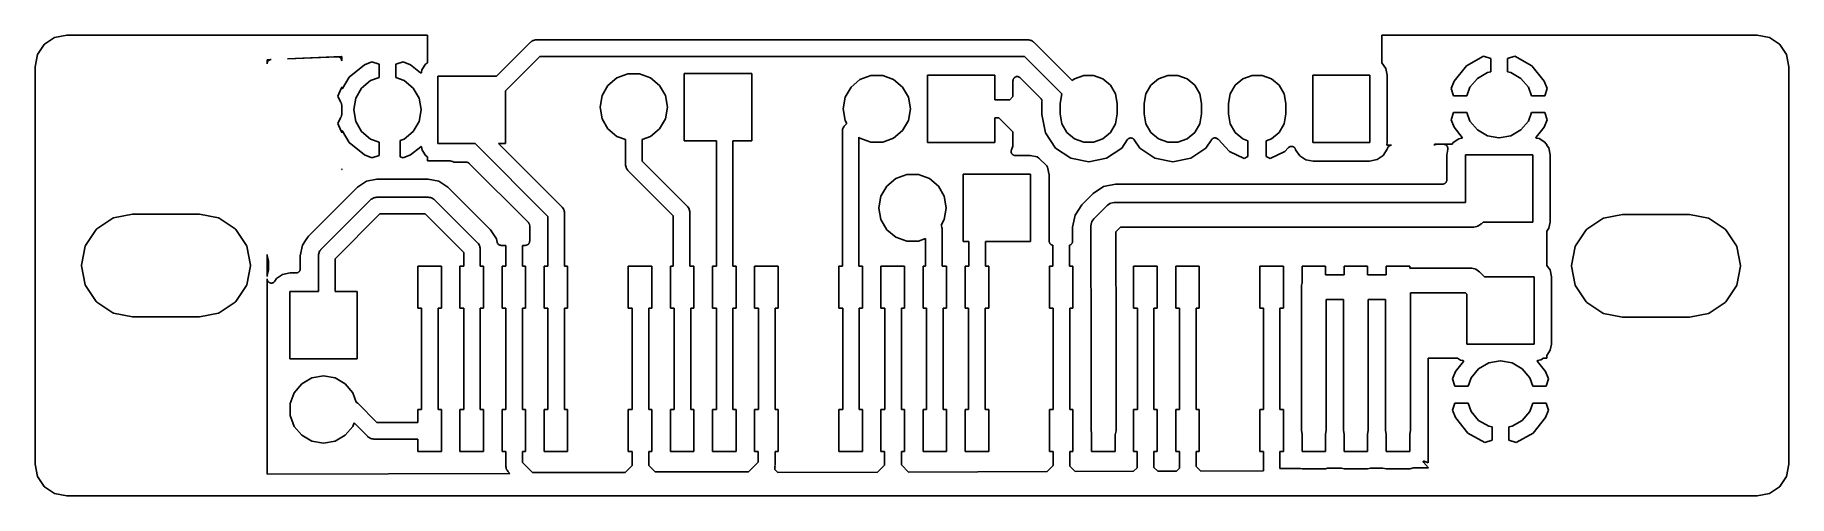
# Model space of a CAD drawing. Extents: x 1.5 to 54.4, y 1.8 to 15.7.
import ezdxf

# ---------------------------------------------------------------- set-up
doc = ezdxf.new("R2010")
doc.units = 0
doc.header["$MEASUREMENT"] = 0
doc.layers.add('BLACK', color=7, linetype='CONTINUOUS')

msp = doc.modelspace()

# ---------------------------------------------------------------- linework, layer by layer
at = {"layer": 'Black'}
for p, q in [((1.58598, 15.1493), (1.78838, 15.4522)), ((1.78838, 15.4522), (1.78861, 15.4524)), ((1.78861, 15.4524), (1.78876, 15.4527)), ((1.78876, 15.4527), (1.7904, 15.4543)), ((1.7904, 15.4543), (1.79198, 15.4559)), ((1.79198, 15.4559), (1.79228, 15.4561)), ((1.79228, 15.4561), (1.79252, 15.4563)), ((1.79252, 15.4563), (2.09545, 15.6587)), ((2.09545, 15.6587), (2.09575, 15.6589)), ((2.09575, 15.6589), (2.096, 15.6591)), ((2.096, 15.6591), (2.09812, 15.6599)), ((2.09812, 15.6599), (2.10021, 15.6608)), ((2.10021, 15.6608), (2.10054, 15.6608)), ((2.10054, 15.6608), (2.10085, 15.661)), ((2.10085, 15.661), (2.46458, 15.7333)), ((2.46458, 15.7333), (2.46605, 15.7333)), ((2.46605, 15.7333), (2.4675, 15.7336)), ((2.4675, 15.7336), (13.335, 15.7336)), ((13.335, 15.7336), (13.3363, 15.7334)), ((13.3363, 15.7334), (13.3376, 15.7334)), ((13.3376, 15.7334), (13.3388, 15.7329)), ((13.3388, 15.7329), (13.3401, 15.7327)), ((13.3401, 15.7327), (13.3413, 15.732)), ((13.3413, 15.732), (13.3425, 15.7316)), ((13.3425, 15.7316), (13.3435, 15.7307)), ((13.3435, 15.7307), (13.3446, 15.7301)), ((13.3446, 15.7301), (13.3455, 15.7291)), ((13.3455, 15.7291), (13.3465, 15.7282)), ((13.3465, 15.7282), (13.3471, 15.7271)), ((13.3471, 15.7271), (13.348, 15.7261)), ((13.348, 15.7261), (13.3484, 15.7249)), ((13.3484, 15.7249), (13.3491, 15.7237)), ((13.3491, 15.7237), (13.3493, 15.7224)), ((13.3493, 15.7224), (13.3498, 15.7212)), ((13.3498, 15.7212), (13.3498, 15.7199)), ((13.3498, 15.7199), (13.35, 15.7186)), ((13.35, 15.7186), (13.35, 14.9066)), ((15.4324, 14.496), (16.4532, 15.5168)), ((16.4532, 15.5168), (16.4622, 15.5231)), ((16.4622, 15.5231), (16.4693, 15.5315)), ((16.4693, 15.5315), (16.4976, 15.5478)), ((16.4976, 15.5478), (16.5243, 15.5666)), ((16.5243, 15.5666), (16.535, 15.5694)), ((16.535, 15.5694), (16.5445, 15.5749)), ((16.5445, 15.5749), (16.5767, 15.5806)), ((16.5767, 15.5806), (16.6082, 15.589)), ((16.6082, 15.589), (16.6192, 15.5881)), ((16.6192, 15.5881), (16.63, 15.59)), ((16.63, 15.59), (31.46, 15.59)), ((31.46, 15.59), (31.4708, 15.5881)), ((31.4708, 15.5881), (31.4818, 15.589)), ((31.4818, 15.589), (31.5133, 15.5806)), ((31.5133, 15.5806), (31.5455, 15.5749)), ((31.5455, 15.5749), (31.555, 15.5694)), ((31.555, 15.5694), (31.5657, 15.5666)), ((31.5657, 15.5666), (31.5924, 15.5478)), ((31.5924, 15.5478), (31.6207, 15.5315)), ((31.6207, 15.5315), (31.6278, 15.5231)), ((31.6278, 15.5231), (31.6368, 15.5168)), ((31.6368, 15.5168), (32.7936, 14.36)), ((42.13, 15.7186), (42.1302, 15.7199)), ((42.13, 14.9109), (42.13, 15.7186)), ((42.1302, 15.7212), (42.1307, 15.7224)), ((42.1302, 15.7199), (42.1302, 15.7212)), ((42.1307, 15.7224), (42.1309, 15.7237)), ((42.1309, 15.7237), (42.1316, 15.7249)), ((42.1316, 15.7249), (42.132, 15.7261)), ((42.132, 15.7261), (42.1329, 15.7271)), ((42.1329, 15.7271), (42.1335, 15.7282)), ((42.1335, 15.7282), (42.1345, 15.7291)), ((42.1345, 15.7291), (42.1354, 15.7301)), ((42.1354, 15.7301), (42.1365, 15.7307)), ((42.1365, 15.7307), (42.1375, 15.7316)), ((42.1375, 15.7316), (42.1387, 15.732)), ((42.1387, 15.732), (42.1399, 15.7327)), ((42.1399, 15.7327), (42.1412, 15.7329)), ((42.1412, 15.7329), (42.1424, 15.7334)), ((42.1424, 15.7334), (42.1437, 15.7334)), ((42.1437, 15.7334), (42.145, 15.7336)), ((42.145, 15.7336), (53.4547, 15.7336)), ((53.4547, 15.7336), (53.4561, 15.7333)), ((53.4561, 15.7333), (53.4576, 15.7333)), ((53.4576, 15.7333), (53.8213, 15.661)), ((53.8213, 15.661), (53.8217, 15.6608)), ((53.8217, 15.6608), (53.822, 15.6608)), ((53.822, 15.6608), (53.8241, 15.6599)), ((53.8241, 15.6599), (53.8262, 15.6591)), ((53.8262, 15.6591), (53.8264, 15.6589)), ((53.8264, 15.6589), (53.8268, 15.6587)), ((53.8268, 15.6587), (54.1297, 15.4563)), ((54.1297, 15.4563), (54.1299, 15.4561)), ((54.1299, 15.4561), (54.1302, 15.4559)), ((54.1302, 15.4559), (54.1318, 15.4543)), ((54.1318, 15.4543), (54.1334, 15.4527)), ((54.1334, 15.4527), (54.1336, 15.4524)), ((54.1336, 15.4524), (54.1338, 15.4522)), ((54.1338, 15.4522), (54.3362, 15.1493)), ((1.51139, 14.7801), (1.58374, 15.1438)), ((1.58374, 15.1438), (1.58386, 15.1442)), ((1.58386, 15.1442), (1.58388, 15.1445)), ((1.58388, 15.1445), (1.5848, 15.1466)), ((1.5848, 15.1466), (1.58562, 15.1487)), ((1.58562, 15.1487), (1.58584, 15.1489)), ((1.58584, 15.1489), (1.58598, 15.1493)), ((8.51027, 14.9898), (8.51, 14.9885)), ((8.51, 14.9885), (8.51, 14.8684)), ((8.51, 14.8684), (8.51145, 14.8766)), ((8.51034, 14.9899), (8.51027, 14.9898)), ((8.51123, 14.9901), (8.51034, 14.9899)), ((8.51109, 14.885), (8.51525, 14.8982)), ((8.51145, 14.8766), (8.51109, 14.885)), ((8.63148, 14.9953), (8.51123, 14.9901)), ((8.51525, 14.8982), (8.51766, 14.9118)), ((8.51766, 14.9118), (8.52184, 14.9191)), ((8.52184, 14.9191), (8.52436, 14.9271)), ((8.52436, 14.9271), (8.53279, 14.938)), ((8.53279, 14.938), (8.53971, 14.95)), ((8.53971, 14.95), (8.54612, 14.9554)), ((8.54612, 14.9554), (8.55122, 14.9621)), ((8.55122, 14.9621), (8.5629, 14.9695)), ((8.5629, 14.9695), (8.5735, 14.9784)), ((8.5735, 14.9784), (8.58136, 14.9812)), ((8.58136, 14.9812), (8.58842, 14.9857)), ((8.58842, 14.9857), (8.60194, 14.9887)), ((8.60194, 14.9887), (8.61495, 14.9935)), ((8.61495, 14.9935), (8.62332, 14.9935)), ((8.62332, 14.9935), (8.63148, 14.9953)), ((10.7585, 15.0878), (9.12426, 15.0167)), ((9.12426, 15.0167), (10.6275, 15.0821)), ((10.6275, 15.0821), (10.6412, 15.0803)), ((10.6412, 15.0803), (10.6551, 15.0803)), ((10.6551, 15.0803), (10.6629, 15.0774)), ((10.6629, 15.0774), (10.6712, 15.0763)), ((10.6712, 15.0763), (10.6835, 15.0699)), ((10.6835, 15.0699), (10.6965, 15.0652)), ((10.6965, 15.0652), (10.7029, 15.0598)), ((10.7029, 15.0598), (10.7103, 15.0559)), ((10.7103, 15.0559), (10.7197, 15.0457)), ((10.7197, 15.0457), (10.7303, 15.0368)), ((10.7303, 15.0368), (10.7345, 15.0296)), ((10.7345, 15.0296), (10.7401, 15.0234)), ((10.7401, 15.0234), (10.7454, 15.0106)), ((10.7454, 15.0106), (10.7523, 14.9986)), ((10.7523, 14.9986), (10.7538, 14.9904)), ((10.7538, 14.9904), (10.757, 14.9826)), ((10.757, 14.9826), (10.7576, 14.9688)), ((10.7576, 14.9688), (10.76, 14.9552)), ((10.7597, 15.0876), (10.7585, 15.0878)), ((10.76, 15.0863), (10.7597, 15.0876)), ((10.76, 14.9552), (10.76, 15.0863)), ((11.4474, 14.8374), (10.9802, 14.4682)), ((11.6667, 14.9282), (11.4474, 14.8374)), ((11.886, 14.8569), (11.6667, 14.9282)), ((11.886, 14.4562), (11.886, 14.8569)), ((12.6133, 14.9282), (12.394, 14.8569)), ((12.394, 14.8569), (12.394, 14.4562)), ((12.8326, 14.8374), (12.6133, 14.9282)), ((13.1401, 14.5944), (12.8326, 14.8374)), ((13.2913, 14.8586), (13.1795, 14.6849)), ((13.3435, 14.8942), (13.2913, 14.8586)), ((13.3449, 14.8957), (13.3435, 14.8942)), ((13.3465, 14.897), (13.3449, 14.8957)), ((13.3468, 14.8975), (13.3465, 14.897)), ((13.3472, 14.8979), (13.3468, 14.8975)), ((13.3481, 14.8997), (13.3472, 14.8979)), ((13.3491, 14.9015), (13.3481, 14.8997)), ((13.3492, 14.902), (13.3491, 14.9015)), ((13.3494, 14.9026), (13.3492, 14.902)), ((13.3496, 14.9046), (13.3494, 14.9026)), ((13.35, 14.9066), (13.3496, 14.9046)), ((16.7336, 15.09), (15.696, 14.0524)), ((31.3564, 15.09), (16.7336, 15.09)), ((32.4808, 13.9657), (31.3564, 15.09)), ((42.1304, 14.9087), (42.13, 14.9109)), ((42.1307, 14.9064), (42.1304, 14.9087)), ((42.1308, 14.9061), (42.1307, 14.9064)), ((42.1309, 14.9057), (42.1308, 14.9061)), ((42.132, 14.9038), (42.1309, 14.9057)), ((42.1331, 14.9018), (42.132, 14.9038)), ((42.1333, 14.9016), (42.1331, 14.9018)), ((42.1335, 14.9012), (42.1333, 14.9016)), ((42.1352, 14.8998), (42.1335, 14.9012)), ((42.1358, 14.8993), (42.1352, 14.8998)), ((42.2526, 14.7283), (42.1358, 14.8993)), ((45.1978, 15.098), (44.6818, 14.8098)), ((45.416, 15.0286), (45.1978, 15.098)), ((45.416, 14.6219), (45.416, 15.0286)), ((46.1422, 15.098), (45.924, 15.0286)), ((45.924, 15.0286), (45.924, 14.6219)), ((46.6582, 14.8098), (46.1422, 15.098)), ((54.3362, 15.1493), (54.3364, 15.1489)), ((54.3364, 15.1489), (54.3366, 15.1487)), ((54.3366, 15.1487), (54.3374, 15.1466)), ((54.3374, 15.1466), (54.3383, 15.1445)), ((54.3383, 15.1445), (54.3383, 15.1442)), ((54.3383, 15.1442), (54.3385, 15.1438)), ((54.3385, 15.1438), (54.4108, 14.7801)), ((1.5111, 14.7772), (1.51136, 14.7786)), ((1.5111, 2.79), (1.5111, 14.7772)), ((1.51136, 14.7786), (1.51139, 14.7801)), ((10.9802, 14.4682), (10.7881, 14.1243)), ((11.3617, 14.137), (11.632, 14.3638)), ((11.632, 14.3638), (11.886, 14.4562)), ((12.394, 14.4562), (12.648, 14.3638)), ((12.648, 14.3638), (12.9183, 14.137)), ((13.1422, 14.5933), (13.1401, 14.5944)), ((13.1442, 14.5921), (13.1422, 14.5933)), ((13.1445, 14.5921), (13.1442, 14.5921)), ((13.1447, 14.5919), (13.1445, 14.5921)), ((13.147, 14.5916), (13.1447, 14.5919)), ((13.1493, 14.5912), (13.147, 14.5916)), ((13.1496, 14.5912), (13.1493, 14.5912)), ((13.1499, 14.5912), (13.1496, 14.5912)), ((13.1522, 14.5916), (13.1499, 14.5912)), ((13.1544, 14.592), (13.1522, 14.5916)), ((13.1547, 14.5922), (13.1544, 14.592)), ((13.155, 14.5922), (13.1547, 14.5922)), ((13.1569, 14.5934), (13.155, 14.5922)), ((13.159, 14.5946), (13.1569, 14.5934)), ((13.1592, 14.5948), (13.159, 14.5946)), ((13.1594, 14.595), (13.1592, 14.5948)), ((13.1609, 14.5968), (13.1594, 14.595)), ((13.1623, 14.5985), (13.1609, 14.5968)), ((13.1625, 14.5988), (13.1623, 14.5985)), ((13.1626, 14.5991), (13.1625, 14.5988)), ((13.1634, 14.6013), (13.1626, 14.5991)), ((13.1642, 14.6034), (13.1634, 14.6013)), ((13.1795, 14.6849), (13.1642, 14.6034)), ((13.664, 12.464), (13.664, 14.496)), ((13.664, 14.496), (15.4324, 14.496)), ((18.7917, 14.217), (19.062, 14.4438)), ((19.062, 14.4438), (19.3936, 14.5644)), ((19.3936, 14.5644), (19.7464, 14.5644)), ((19.7464, 14.5644), (20.078, 14.4438)), ((20.078, 14.4438), (20.3483, 14.217)), ((21.094, 12.544), (21.094, 14.576)), ((21.094, 14.576), (23.126, 14.576)), ((23.126, 14.576), (23.126, 12.544)), ((26.1217, 14.167), (26.392, 14.3938)), ((26.392, 14.3938), (26.7236, 14.5144)), ((26.7236, 14.5144), (27.0764, 14.5144)), ((27.0764, 14.5144), (27.408, 14.3938)), ((27.408, 14.3938), (27.6783, 14.167)), ((28.424, 12.494), (28.424, 14.526)), ((28.424, 14.526), (30.456, 14.526)), ((30.456, 14.526), (30.456, 13.785)), ((31.006, 14.356), (31.0089, 14.3724)), ((31.006, 13.8799), (31.006, 14.356)), ((31.0089, 14.3724), (31.0103, 14.3889)), ((31.0103, 14.3889), (31.0127, 14.394)), ((31.0127, 14.394), (31.0137, 14.3995)), ((31.0137, 14.3995), (31.022, 14.4138)), ((31.022, 14.4138), (31.029, 14.4289)), ((31.029, 14.4289), (31.0329, 14.4328)), ((31.0329, 14.4328), (31.0357, 14.4377)), ((31.0357, 14.4377), (31.0484, 14.4483)), ((31.0484, 14.4483), (31.0602, 14.4601)), ((31.0602, 14.4601), (31.0652, 14.4624)), ((31.0652, 14.4624), (31.0695, 14.466)), ((31.0695, 14.466), (31.0851, 14.4717)), ((31.0851, 14.4717), (31.1001, 14.4787)), ((31.1001, 14.4787), (31.1057, 14.4792)), ((31.1057, 14.4792), (31.1109, 14.4811)), ((31.1109, 14.4811), (31.1275, 14.4811)), ((31.1275, 14.4811), (31.1441, 14.4825)), ((31.1441, 14.4825), (31.1495, 14.4811)), ((31.1495, 14.4811), (31.1551, 14.4811)), ((31.1551, 14.4811), (31.1706, 14.4754)), ((31.1706, 14.4754), (31.1867, 14.4711)), ((31.1867, 14.4711), (31.1912, 14.4679)), ((31.1912, 14.4679), (31.1965, 14.466)), ((31.1965, 14.466), (31.2092, 14.4553)), ((31.2092, 14.4553), (31.2228, 14.4458)), ((31.2228, 14.4458), (31.8465, 13.8221)), ((32.7936, 14.36), (32.8582, 14.4142)), ((32.8582, 14.4142), (33.14, 14.5168)), ((33.14, 14.5168), (33.44, 14.5168)), ((33.44, 14.5168), (33.7218, 14.4142)), ((33.7218, 14.4142), (33.9516, 14.2214)), ((35.1684, 14.2214), (35.3982, 14.4142)), ((35.3982, 14.4142), (35.68, 14.5168)), ((35.68, 14.5168), (35.98, 14.5168)), ((35.98, 14.5168), (36.2618, 14.4142)), ((36.2618, 14.4142), (36.4916, 14.2214)), ((37.7084, 14.2214), (37.9382, 14.4142)), ((37.9382, 14.4142), (38.22, 14.5168)), ((38.22, 14.5168), (38.52, 14.5168)), ((38.52, 14.5168), (38.8018, 14.4142)), ((38.8018, 14.4142), (39.0316, 14.2214)), ((40.0464, 12.494), (40.0464, 14.526)), ((40.0464, 14.526), (41.7736, 14.526)), ((41.7736, 14.526), (41.7736, 12.494)), ((42.2939, 14.5245), (42.2526, 14.7283)), ((42.2939, 12.4954), (42.2939, 14.5245)), ((44.3126, 14.3426), (44.2218, 14.1233)), ((44.6818, 14.8098), (44.3126, 14.3426)), ((44.7862, 14.158), (45.013, 14.4283)), ((45.013, 14.4283), (45.3186, 14.6047)), ((45.3186, 14.6047), (45.416, 14.6219)), ((45.924, 14.6219), (46.0214, 14.6047)), ((46.0214, 14.6047), (46.327, 14.4283)), ((46.327, 14.4283), (46.5538, 14.158)), ((47.0274, 14.3426), (46.6582, 14.8098)), ((47.1182, 14.1233), (47.0274, 14.3426)), ((54.4108, 14.7801), (54.4108, 14.7786)), ((54.4108, 14.7786), (54.4111, 14.7772)), ((54.4111, 14.7772), (54.4111, 2.79)), ((10.7479, 14.1231), (10.638, 13.8904)), ((10.638, 13.8904), (10.7201, 13.7188)), ((10.7494, 14.1288), (10.7479, 14.1231)), ((10.7523, 14.1339), (10.7494, 14.1288)), ((10.7552, 14.15), (10.7523, 14.1339)), ((10.7595, 14.1657), (10.7552, 14.15)), ((10.76, 14.1774), (10.759, 14.1716)), ((10.759, 14.1716), (10.7595, 14.1657)), ((10.76, 14.1316), (10.76, 14.1774)), ((10.7602, 14.1302), (10.76, 14.1316)), ((10.7603, 14.1288), (10.7602, 14.1302)), ((10.7607, 14.1276), (10.7603, 14.1288)), ((10.7609, 14.1265), (10.7607, 14.1276)), ((10.7616, 14.1252), (10.7609, 14.1265)), ((10.7621, 14.1239), (10.7616, 14.1252)), ((10.7629, 14.123), (10.7621, 14.1239)), ((10.7635, 14.1219), (10.7629, 14.123)), ((10.7646, 14.121), (10.7635, 14.1219)), ((10.7655, 14.12), (10.7646, 14.121)), ((10.7666, 14.1194), (10.7655, 14.12)), ((10.7675, 14.1186), (10.7666, 14.1194)), ((10.7688, 14.1181), (10.7675, 14.1186)), ((10.7701, 14.1174), (10.7688, 14.1181)), ((10.7713, 14.1172), (10.7701, 14.1174)), ((10.7724, 14.1168), (10.7713, 14.1172)), ((10.7738, 14.1168), (10.7724, 14.1168)), ((10.7752, 14.1166), (10.7738, 14.1168)), ((10.7764, 14.1168), (10.7752, 14.1166)), ((10.7776, 14.1168), (10.7764, 14.1168)), ((10.7789, 14.1173), (10.7776, 14.1168)), ((10.7803, 14.1176), (10.7789, 14.1173)), ((10.7814, 14.1182), (10.7803, 14.1176)), ((10.7825, 14.1186), (10.7814, 14.1182)), ((10.7836, 14.1195), (10.7825, 14.1186)), ((10.7848, 14.1202), (10.7836, 14.1195)), ((10.7856, 14.1212), (10.7848, 14.1202)), ((10.7865, 14.1219), (10.7856, 14.1212)), ((10.7872, 14.1232), (10.7865, 14.1219)), ((10.7881, 14.1243), (10.7872, 14.1232)), ((11.124, 13.4839), (11.1853, 13.8314)), ((11.1853, 13.8314), (11.3617, 14.137)), ((12.9183, 14.137), (13.0947, 13.8314)), ((13.0947, 13.8314), (13.156, 13.4839)), ((15.696, 14.0524), (15.696, 12.464)), ((18.554, 13.5639), (18.6153, 13.9114)), ((18.6153, 13.9114), (18.7917, 14.217)), ((20.3483, 14.217), (20.5247, 13.9114)), ((20.5247, 13.9114), (20.586, 13.5639)), ((25.884, 13.5139), (25.9453, 13.8614)), ((25.9453, 13.8614), (26.1217, 14.167)), ((27.6783, 14.167), (27.8547, 13.8614)), ((27.8547, 13.8614), (27.916, 13.5139)), ((30.456, 13.785), (30.9111, 13.785)), ((30.9111, 13.785), (31.006, 13.8799)), ((31.8465, 13.8221), (31.8568, 13.8074)), ((31.8568, 13.8074), (31.8681, 13.7934)), ((31.8681, 13.7934), (31.8694, 13.7894)), ((31.8694, 13.7894), (31.8718, 13.786)), ((31.8718, 13.786), (31.8765, 13.7686)), ((31.8765, 13.7686), (31.8822, 13.7516)), ((32.4264, 13.6663), (32.4785, 13.9616)), ((32.4785, 13.9616), (32.4808, 13.9657)), ((33.9516, 14.2214), (34.1015, 13.9616)), ((34.1015, 13.9616), (34.1536, 13.6663)), ((34.9664, 13.6663), (35.0185, 13.9616)), ((35.0185, 13.9616), (35.1684, 14.2214)), ((36.4916, 14.2214), (36.6415, 13.9616)), ((36.6415, 13.9616), (36.6936, 13.6663)), ((37.5064, 13.6663), (37.5585, 13.9616)), ((37.5585, 13.9616), (37.7084, 14.2214)), ((39.0316, 14.2214), (39.1815, 13.9616)), ((39.1815, 13.9616), (39.2336, 13.6663)), ((44.2218, 14.1233), (44.2931, 13.904)), ((44.2931, 13.904), (44.6938, 13.904)), ((44.6938, 13.904), (44.7862, 14.158)), ((46.5538, 14.158), (46.6462, 13.904)), ((46.6462, 13.904), (47.0469, 13.904)), ((47.0469, 13.904), (47.1182, 14.1233)), ((10.7201, 13.2412), (10.638, 13.0696)), ((10.7201, 13.7188), (10.7218, 13.7168)), ((10.7218, 13.2432), (10.7201, 13.2412)), ((10.7218, 13.7168), (10.7303, 13.7096)), ((10.7303, 13.2504), (10.7218, 13.2432)), ((10.7303, 13.7096), (10.7358, 13.7)), ((10.7358, 13.26), (10.7303, 13.2504)), ((10.7358, 13.7), (10.743, 13.6915)), ((10.743, 13.2685), (10.7358, 13.26)), ((10.743, 13.6915), (10.7468, 13.6811)), ((10.7468, 13.2789), (10.743, 13.2685)), ((10.7468, 13.6811), (10.7523, 13.6714)), ((10.7523, 13.2886), (10.7468, 13.2789)), ((10.7523, 13.6714), (10.7543, 13.6605)), ((10.7543, 13.2995), (10.7523, 13.2886)), ((10.7543, 13.6605), (10.7581, 13.6501)), ((10.7581, 13.3099), (10.7543, 13.2995)), ((10.7581, 13.6501), (10.7581, 13.6389)), ((10.7581, 13.6389), (10.76, 13.628)), ((10.76, 13.332), (10.7581, 13.3211)), ((10.7581, 13.3211), (10.7581, 13.3099)), ((10.76, 13.628), (10.76, 13.332)), ((11.124, 13.4761), (11.124, 13.4839)), ((11.1853, 13.1286), (11.124, 13.4761)), ((13.156, 13.4761), (13.0947, 13.1286)), ((13.156, 13.4839), (13.156, 13.4761)), ((18.554, 13.5561), (18.554, 13.5639)), ((18.6153, 13.2086), (18.554, 13.5561)), ((20.586, 13.5561), (20.5247, 13.2086)), ((20.586, 13.5639), (20.586, 13.5561)), ((25.884, 13.5061), (25.884, 13.5139)), ((25.9453, 13.1586), (25.884, 13.5061)), ((27.916, 13.5061), (27.8547, 13.1586)), ((27.916, 13.5139), (27.916, 13.5061)), ((30.5814, 13.235), (30.456, 13.235)), ((30.456, 13.235), (30.456, 12.494)), ((31.006, 12.8104), (30.5814, 13.235)), ((31.8813, 13.7075), (31.8764, 13.6831)), ((31.8764, 13.6831), (31.8764, 13.3369)), ((31.8764, 13.3369), (31.9863, 12.7844)), ((31.8817, 13.7255), (31.8813, 13.7075)), ((31.8832, 13.7434), (31.8817, 13.7255)), ((31.8822, 13.7516), (31.8821, 13.7474)), ((31.8821, 13.7474), (31.8832, 13.7434)), ((32.4264, 13.3537), (32.4264, 13.6663)), ((32.4785, 13.0583), (32.4264, 13.3537)), ((34.1536, 13.3537), (34.1015, 13.0583)), ((34.1536, 13.6663), (34.1536, 13.3537)), ((34.9664, 13.3537), (34.9664, 13.6663)), ((35.0185, 13.0583), (34.9664, 13.3537)), ((36.6936, 13.3537), (36.6415, 13.0583)), ((36.6936, 13.6663), (36.6936, 13.3537)), ((37.5064, 13.3537), (37.5064, 13.6663)), ((37.5585, 13.0583), (37.5064, 13.3537)), ((39.2336, 13.3537), (39.1815, 13.0583)), ((39.2336, 13.6663), (39.2336, 13.3537)), ((44.2931, 13.396), (44.2218, 13.1767)), ((44.6938, 13.396), (44.2931, 13.396)), ((44.7862, 13.142), (44.6938, 13.396)), ((46.6462, 13.396), (46.5538, 13.142)), ((47.0469, 13.396), (46.6462, 13.396)), ((47.1182, 13.1767), (47.0469, 13.396)), ((10.638, 13.0696), (10.7479, 12.8369)), ((10.7479, 12.8369), (10.7494, 12.8312)), ((10.7494, 12.8312), (10.7523, 12.8261)), ((10.7523, 12.8261), (10.7552, 12.81)), ((10.7552, 12.81), (10.7595, 12.7943)), ((10.7595, 12.7943), (10.759, 12.7884)), ((10.759, 12.7884), (10.76, 12.7826)), ((10.76, 12.8284), (10.7602, 12.8298)), ((10.76, 12.7826), (10.76, 12.8284)), ((10.7602, 12.8298), (10.7603, 12.8312)), ((10.7603, 12.8312), (10.7607, 12.8324)), ((10.7607, 12.8324), (10.7609, 12.8335)), ((10.7609, 12.8335), (10.7616, 12.8348)), ((10.7616, 12.8348), (10.7621, 12.8361)), ((10.7621, 12.8361), (10.7629, 12.837)), ((10.7629, 12.837), (10.7635, 12.8381)), ((10.7635, 12.8381), (10.7646, 12.839)), ((10.7646, 12.839), (10.7655, 12.84)), ((10.7655, 12.84), (10.7666, 12.8406)), ((10.7666, 12.8406), (10.7675, 12.8414)), ((10.7675, 12.8414), (10.7688, 12.8419)), ((10.7688, 12.8419), (10.7701, 12.8426)), ((10.7701, 12.8426), (10.7713, 12.8428)), ((10.7713, 12.8428), (10.7724, 12.8432)), ((10.7724, 12.8432), (10.7738, 12.8432)), ((10.7738, 12.8432), (10.7752, 12.8434)), ((10.7752, 12.8434), (10.7764, 12.8432)), ((10.7764, 12.8432), (10.7776, 12.8432)), ((10.7776, 12.8432), (10.7789, 12.8427)), ((10.7789, 12.8427), (10.7803, 12.8424)), ((10.7803, 12.8424), (10.7814, 12.8418)), ((10.7814, 12.8418), (10.7825, 12.8414)), ((10.7825, 12.8414), (10.7836, 12.8405)), ((10.7836, 12.8405), (10.7848, 12.8398)), ((10.7848, 12.8398), (10.7856, 12.8388)), ((10.7856, 12.8388), (10.7865, 12.8381)), ((10.7865, 12.8381), (10.7872, 12.8368)), ((10.7872, 12.8368), (10.7881, 12.8357)), ((10.7881, 12.8357), (10.9802, 12.4918)), ((11.3617, 12.823), (11.1853, 13.1286)), ((11.632, 12.5962), (11.3617, 12.823)), ((12.9183, 12.823), (12.648, 12.5962)), ((13.0947, 13.1286), (12.9183, 12.823)), ((18.7917, 12.903), (18.6153, 13.2086)), ((19.062, 12.6762), (18.7917, 12.903)), ((20.3483, 12.903), (20.078, 12.6762)), ((20.5247, 13.2086), (20.3483, 12.903)), ((25.86, 12.83), (25.8619, 12.8408)), ((25.86, 8.765), (25.86, 12.83)), ((25.861, 12.8518), (25.8694, 12.8833)), ((25.8619, 12.8408), (25.861, 12.8518)), ((25.8694, 12.8833), (25.8751, 12.9155)), ((25.8751, 12.9155), (25.8806, 12.925)), ((25.8806, 12.925), (25.8834, 12.9357)), ((25.8834, 12.9357), (25.9022, 12.9624)), ((25.9022, 12.9624), (25.9185, 12.9907)), ((25.9185, 12.9907), (25.9269, 12.9978)), ((25.9269, 12.9978), (25.9332, 13.0068)), ((25.9332, 13.0068), (25.9964, 13.07)), ((25.9964, 13.07), (25.9453, 13.1586)), ((27.6783, 12.853), (27.408, 12.6262)), ((27.8547, 13.1586), (27.6783, 12.853)), ((31.006, 12.3846), (31.006, 12.8104)), ((31.9863, 12.7844), (32.2922, 12.3266)), ((32.6284, 12.7986), (32.4785, 13.0583)), ((32.8582, 12.6058), (32.6284, 12.7986)), ((33.9516, 12.7986), (33.7218, 12.6058)), ((34.1015, 13.0583), (33.9516, 12.7986)), ((35.1684, 12.7986), (35.0185, 13.0583)), ((35.3982, 12.6058), (35.1684, 12.7986)), ((36.4916, 12.7986), (36.2618, 12.6058)), ((36.6415, 13.0583), (36.4916, 12.7986)), ((37.7084, 12.7986), (37.5585, 13.0583)), ((37.9382, 12.6058), (37.7084, 12.7986)), ((39.0316, 12.7986), (38.8018, 12.6058)), ((39.1815, 13.0583), (39.0316, 12.7986)), ((44.2218, 13.1767), (44.3126, 12.9574)), ((44.3126, 12.9574), (44.5567, 12.6485)), ((45.013, 12.8717), (44.7862, 13.142)), ((45.3186, 12.6953), (45.013, 12.8717)), ((46.327, 12.8717), (46.0214, 12.6953)), ((46.5538, 13.142), (46.327, 12.8717)), ((46.7844, 12.6499), (47.0274, 12.9574)), ((47.0274, 12.9574), (47.1182, 13.1767)), ((10.9802, 12.4918), (11.4474, 12.1226)), ((11.886, 12.5038), (11.632, 12.5962)), ((11.886, 12.1031), (11.886, 12.5038)), ((12.648, 12.5962), (12.52, 12.5496)), ((12.52, 12.5496), (12.52, 12.0621)), ((12.8326, 12.1226), (13.1415, 12.3667)), ((13.1415, 12.3667), (13.1434, 12.3677)), ((13.1434, 12.3677), (13.1453, 12.3689)), ((13.1453, 12.3689), (13.1457, 12.369)), ((13.1457, 12.369), (13.1461, 12.3692)), ((13.1461, 12.3692), (13.1483, 12.3695)), ((13.1483, 12.3695), (13.1504, 12.3699)), ((13.1504, 12.3699), (13.1508, 12.3698)), ((13.1508, 12.3698), (13.1512, 12.3699)), ((13.1512, 12.3699), (13.1534, 12.3695)), ((13.1534, 12.3695), (13.1556, 12.3691)), ((13.1556, 12.3691), (13.1559, 12.3689)), ((13.1559, 12.3689), (13.1563, 12.3689)), ((13.1563, 12.3689), (13.1582, 12.3677)), ((13.1582, 12.3677), (13.1602, 12.3666)), ((13.1602, 12.3666), (13.1604, 12.3663)), ((13.1604, 12.3663), (13.1608, 12.3661)), ((13.1608, 12.3661), (13.1621, 12.3644)), ((13.1621, 12.3644), (13.1636, 12.3627)), ((13.1636, 12.3627), (13.1638, 12.3624)), ((13.1638, 12.3624), (13.164, 12.362)), ((13.164, 12.362), (13.1647, 12.3599)), ((13.1647, 12.3599), (13.1655, 12.3579)), ((13.1655, 12.3579), (13.185, 12.2617)), ((13.185, 12.2617), (13.3014, 12.0913)), ((14.7824, 12.464), (13.664, 12.464)), ((16.98, 10.2664), (14.7824, 12.464)), ((15.696, 12.464), (15.4896, 12.464)), ((15.4896, 12.464), (17.4068, 10.5468)), ((19.32, 12.5823), (19.062, 12.6762)), ((19.32, 11.83), (19.32, 12.5823)), ((20.078, 12.6762), (19.82, 12.5823)), ((19.82, 12.5823), (19.82, 11.9336)), ((22.06, 12.544), (21.094, 12.544)), ((22.06, 8.765), (22.06, 12.544)), ((23.126, 12.544), (22.56, 12.544)), ((22.56, 12.544), (22.56, 8.765)), ((26.392, 12.6262), (26.36, 12.6531)), ((26.36, 12.6531), (26.36, 8.765)), ((26.7236, 12.5056), (26.392, 12.6262)), ((27.0764, 12.5056), (26.7236, 12.5056)), ((27.408, 12.6262), (27.0764, 12.5056)), ((30.456, 12.494), (28.424, 12.494)), ((30.951, 12.2318), (30.9528, 12.24)), ((30.9528, 12.2181), (30.951, 12.2318)), ((30.9528, 12.2483), (30.9575, 12.2613)), ((30.9528, 12.24), (30.9528, 12.2483)), ((30.9528, 12.2042), (30.9528, 12.2181)), ((30.9557, 12.1964), (30.9528, 12.2042)), ((30.9568, 12.1881), (30.9557, 12.1964)), ((30.9632, 12.1758), (30.9568, 12.1881)), ((30.9575, 12.2613), (30.9605, 12.2749)), ((30.9605, 12.2749), (31.006, 12.3846)), ((30.9679, 12.1628), (30.9632, 12.1758)), ((32.2922, 12.3266), (32.75, 12.0207)), ((33.14, 12.5032), (32.8582, 12.6058)), ((33.44, 12.5032), (33.14, 12.5032)), ((33.7218, 12.6058), (33.44, 12.5032)), ((33.83, 12.0207), (34.2878, 12.3266)), ((34.2878, 12.3266), (34.4544, 12.576)), ((34.4544, 12.576), (34.464, 12.586)), ((34.464, 12.586), (34.4722, 12.5971)), ((34.4722, 12.5971), (34.4791, 12.6018)), ((34.4791, 12.6018), (34.4849, 12.6078)), ((34.4849, 12.6078), (34.4973, 12.6139)), ((34.4973, 12.6139), (34.5089, 12.6216)), ((34.5089, 12.6216), (34.517, 12.6236)), ((34.517, 12.6236), (34.5245, 12.6273)), ((34.5245, 12.6273), (34.5382, 12.6288)), ((34.5382, 12.6288), (34.5517, 12.6321)), ((34.5517, 12.6321), (34.56, 12.6312)), ((34.56, 12.6312), (34.5683, 12.6321)), ((34.5683, 12.6321), (34.5818, 12.6288)), ((34.5818, 12.6288), (34.5955, 12.6273)), ((34.5955, 12.6273), (34.603, 12.6236)), ((34.603, 12.6236), (34.6111, 12.6216)), ((34.6111, 12.6216), (34.6227, 12.6139)), ((34.6227, 12.6139), (34.6351, 12.6078)), ((34.6351, 12.6078), (34.6409, 12.6018)), ((34.6409, 12.6018), (34.6478, 12.5971)), ((34.6478, 12.5971), (34.656, 12.586)), ((34.656, 12.586), (34.6656, 12.576)), ((34.6656, 12.576), (34.8322, 12.3266)), ((34.8322, 12.3266), (35.29, 12.0207)), ((35.68, 12.5032), (35.3982, 12.6058)), ((35.98, 12.5032), (35.68, 12.5032)), ((36.2618, 12.6058), (35.98, 12.5032)), ((36.37, 12.0207), (36.8278, 12.3266)), ((36.8278, 12.3266), (36.9947, 12.5764)), ((36.9947, 12.5764), (36.9975, 12.5794)), ((36.9975, 12.5794), (36.9994, 12.583)), ((36.9994, 12.583), (37.0127, 12.5952)), ((37.0127, 12.5952), (37.0252, 12.6083)), ((37.0252, 12.6083), (37.0289, 12.6101)), ((37.0289, 12.6101), (37.0319, 12.6129)), ((37.0319, 12.6129), (37.0486, 12.6198)), ((37.0486, 12.6198), (37.0648, 12.6278)), ((37.0648, 12.6278), (37.0688, 12.6282)), ((37.0688, 12.6282), (37.0726, 12.6298)), ((37.0726, 12.6298), (37.0907, 12.6306)), ((37.0907, 12.6306), (37.1086, 12.6326)), ((37.1086, 12.6326), (37.1126, 12.6316)), ((37.1126, 12.6316), (37.1167, 12.6318)), ((37.1167, 12.6318), (37.1339, 12.6264)), ((37.1339, 12.6264), (37.1514, 12.6221)), ((37.1514, 12.6221), (37.1549, 12.6198)), ((37.1549, 12.6198), (37.1588, 12.6186)), ((37.1588, 12.6186), (37.1731, 12.6076)), ((37.1731, 12.6076), (37.1881, 12.5976)), ((37.1881, 12.5976), (37.1905, 12.5943)), ((37.1905, 12.5943), (37.1938, 12.5918)), ((37.1938, 12.5918), (37.5375, 12.2178)), ((37.5375, 12.2178), (37.9802, 12.0084)), ((38.095, 12.5487), (37.9382, 12.6058)), ((38.095, 12.0701), (38.095, 12.5487)), ((38.8018, 12.6058), (38.645, 12.5487)), ((38.645, 12.5487), (38.645, 12.0701)), ((38.7598, 12.0084), (39.2025, 12.2178)), ((39.2025, 12.2178), (39.3119, 12.3368)), ((39.3119, 12.3368), (39.3172, 12.3409)), ((39.3172, 12.3409), (39.3213, 12.3461)), ((39.3213, 12.3461), (39.3346, 12.3542)), ((39.3346, 12.3542), (39.3469, 12.3636)), ((39.3469, 12.3636), (39.3532, 12.3656)), ((39.3532, 12.3656), (39.3589, 12.3691)), ((39.3589, 12.3691), (39.3742, 12.3722)), ((39.3742, 12.3722), (39.389, 12.3768)), ((39.389, 12.3768), (39.3956, 12.3765)), ((39.3956, 12.3765), (39.4022, 12.3778)), ((39.4022, 12.3778), (39.4175, 12.3755)), ((39.4175, 12.3755), (39.433, 12.3748)), ((39.433, 12.3748), (39.4392, 12.3723)), ((39.4392, 12.3723), (39.4458, 12.3713)), ((39.4458, 12.3713), (39.4594, 12.3639)), ((39.4594, 12.3639), (39.4738, 12.3579)), ((39.4738, 12.3579), (39.4787, 12.3534)), ((39.4787, 12.3534), (39.4845, 12.3502)), ((39.4845, 12.3502), (39.4948, 12.3386)), ((39.4948, 12.3386), (39.5062, 12.328)), ((39.5062, 12.328), (39.5093, 12.3221)), ((39.5093, 12.3221), (39.5137, 12.3171)), ((39.5137, 12.3171), (39.5194, 12.3027)), ((39.5194, 12.3027), (39.5265, 12.2889)), ((39.5265, 12.2889), (39.5274, 12.2823)), ((39.5274, 12.2823), (39.5298, 12.2761)), ((39.5298, 12.2761), (39.5299, 12.2759)), ((39.5299, 12.2759), (39.6555, 12.0921)), ((41.7736, 12.494), (40.0464, 12.494)), ((42.1755, 12.1031), (42.2964, 12.291)), ((42.2813, 12.4286), (42.2814, 12.4287)), ((42.2813, 12.4261), (42.2813, 12.4286)), ((42.2813, 12.4236), (42.2813, 12.4261)), ((42.2813, 12.4235), (42.2813, 12.4236)), ((42.2813, 12.4233), (42.2813, 12.4235)), ((42.2822, 12.421), (42.2813, 12.4233)), ((42.2814, 12.4288), (42.2939, 12.4954)), ((42.2814, 12.4287), (42.2814, 12.4288)), ((42.283, 12.4187), (42.2822, 12.421)), ((42.2831, 12.4186), (42.283, 12.4187)), ((42.2832, 12.4185), (42.2831, 12.4186)), ((42.2848, 12.4166), (42.2832, 12.4185)), ((42.2863, 12.4147), (42.2848, 12.4166)), ((42.2864, 12.4146), (42.2863, 12.4147)), ((42.2865, 12.4145), (42.2864, 12.4146)), ((42.2887, 12.4133), (42.2865, 12.4145)), ((42.2908, 12.412), (42.2887, 12.4133)), ((42.2909, 12.412), (42.2908, 12.412)), ((42.2911, 12.4119), (42.2909, 12.412)), ((42.2935, 12.4115), (42.2911, 12.4119)), ((42.2959, 12.411), (42.2935, 12.4115)), ((42.2961, 12.4111), (42.2959, 12.411)), ((42.2962, 12.411), (42.2961, 12.4111)), ((42.4237, 12.4118), (42.2962, 12.411)), ((42.2964, 12.291), (42.2997, 12.3083)), ((42.2997, 12.3083), (42.3071, 12.3279)), ((42.3071, 12.3279), (42.3141, 12.3477)), ((42.3141, 12.3477), (42.3149, 12.3485)), ((42.3149, 12.3485), (42.3153, 12.3496)), ((42.3153, 12.3496), (42.3289, 12.3655)), ((42.3289, 12.3655), (42.3423, 12.3816)), ((42.3423, 12.3816), (42.3432, 12.3822)), ((42.3432, 12.3822), (42.344, 12.3831)), ((42.344, 12.3831), (42.3622, 12.3933)), ((42.3622, 12.3933), (42.3803, 12.4039)), ((42.3803, 12.4039), (42.3814, 12.4041)), ((42.3814, 12.4041), (42.3824, 12.4047)), ((42.3824, 12.4047), (42.4031, 12.4081)), ((42.4031, 12.4081), (42.4237, 12.4118)), ((43.7063, 12.4201), (43.7051, 12.4199)), ((43.7051, 12.4199), (43.7073, 12.4199)), ((43.7076, 12.4201), (43.7063, 12.4201)), ((43.7073, 12.4199), (43.7256, 12.4238)), ((43.7089, 12.4206), (43.7076, 12.4201)), ((43.7102, 12.4208), (43.7089, 12.4206)), ((43.7113, 12.4215), (43.7102, 12.4208)), ((43.7125, 12.4219), (43.7113, 12.4215)), ((43.7135, 12.4228), (43.7125, 12.4219)), ((43.7147, 12.4235), (43.7135, 12.4228)), ((43.7155, 12.4245), (43.7147, 12.4235)), ((43.7165, 12.4253), (43.7155, 12.4245)), ((43.7172, 12.4264), (43.7165, 12.4253)), ((43.718, 12.4275), (43.7172, 12.4264)), ((43.7185, 12.4287), (43.718, 12.4275)), ((43.7191, 12.4298), (43.7185, 12.4287)), ((43.7193, 12.4311), (43.7191, 12.4298)), ((43.7198, 12.4324), (43.7193, 12.4311)), ((43.72, 12.4349), (43.7198, 12.4337)), ((43.7198, 12.4337), (43.7198, 12.4324)), ((43.7203, 12.4398), (43.72, 12.4385)), ((43.72, 12.4385), (43.72, 12.4349)), ((43.7214, 12.44), (43.7203, 12.4398)), ((44.2418, 12.44), (43.7214, 12.44)), ((43.7256, 12.4238), (43.7266, 12.4242)), ((43.7266, 12.4242), (43.7407, 12.4323)), ((43.7407, 12.4323), (43.7465, 12.4334)), ((43.7465, 12.4334), (43.7519, 12.4358)), ((43.7519, 12.4358), (43.7681, 12.4372)), ((43.7681, 12.4372), (43.7841, 12.44)), ((43.7841, 12.44), (43.9989, 12.44)), ((43.9989, 12.44), (43.9996, 12.4399)), ((43.9996, 12.4399), (44.0004, 12.44)), ((44.0004, 12.44), (44.0214, 12.436)), ((44.0214, 12.436), (44.0424, 12.4323)), ((44.0424, 12.4323), (44.043, 12.432)), ((44.043, 12.432), (44.0437, 12.4318)), ((44.0437, 12.4318), (44.0621, 12.421)), ((44.0621, 12.421), (44.0806, 12.4103)), ((44.0806, 12.4103), (44.081, 12.4097)), ((44.081, 12.4097), (44.0817, 12.4093)), ((44.0817, 12.4093), (44.0952, 12.3928)), ((44.1237, 12.2895), (44.0907, 12.1142)), ((44.0952, 12.3928), (44.1089, 12.3765)), ((44.1089, 12.3765), (44.1092, 12.3758)), ((44.1092, 12.3758), (44.1096, 12.3752)), ((44.1096, 12.3752), (44.1167, 12.3551)), ((44.1167, 12.3551), (44.124, 12.3351)), ((44.124, 12.2909), (44.1237, 12.2903)), ((44.1237, 12.2903), (44.1237, 12.2895)), ((44.124, 12.3351), (44.124, 12.3343)), ((44.124, 12.3343), (44.1242, 12.3336)), ((44.1242, 12.3336), (44.124, 12.3123)), ((44.124, 12.3123), (44.124, 12.2909)), ((44.2441, 12.4404), (44.2418, 12.44)), ((44.2463, 12.4407), (44.2441, 12.4404)), ((44.2466, 12.4408), (44.2463, 12.4407)), ((44.247, 12.4409), (44.2466, 12.4408)), ((44.2489, 12.442), (44.247, 12.4409)), ((44.2509, 12.4431), (44.2489, 12.442)), ((44.2512, 12.4433), (44.2509, 12.4431)), ((44.2515, 12.4435), (44.2512, 12.4433)), ((44.2529, 12.4452), (44.2515, 12.4435)), ((44.2545, 12.4469), (44.2529, 12.4452)), ((44.2813, 12.4886), (44.2545, 12.4469)), ((44.4517, 12.605), (44.2813, 12.4886)), ((44.5479, 12.6245), (44.4517, 12.605)), ((44.5499, 12.6253), (44.5479, 12.6245)), ((44.552, 12.626), (44.5499, 12.6253)), ((44.5524, 12.6262), (44.552, 12.626)), ((44.5527, 12.6264), (44.5524, 12.6262)), ((44.5544, 12.6279), (44.5527, 12.6264)), ((44.5561, 12.6292), (44.5544, 12.6279)), ((44.5563, 12.6296), (44.5561, 12.6292)), ((44.5566, 12.6298), (44.5563, 12.6296)), ((44.5577, 12.6318), (44.5566, 12.6298)), ((44.5567, 12.6485), (44.5577, 12.6466)), ((44.5577, 12.6466), (44.5589, 12.6447)), ((44.5588, 12.6337), (44.5577, 12.6318)), ((44.5589, 12.6341), (44.5588, 12.6337)), ((44.5589, 12.6447), (44.559, 12.6443)), ((44.5591, 12.6344), (44.5589, 12.6341)), ((44.559, 12.6443), (44.5592, 12.6439)), ((44.5595, 12.6366), (44.5591, 12.6344)), ((44.5592, 12.6439), (44.5595, 12.6417)), ((44.5595, 12.6417), (44.5599, 12.6396)), ((44.5599, 12.6388), (44.5595, 12.6366)), ((44.5599, 12.6396), (44.5598, 12.6392)), ((44.5598, 12.6392), (44.5599, 12.6388)), ((45.6661, 12.634), (45.3186, 12.6953)), ((45.6739, 12.634), (45.6661, 12.634)), ((46.0214, 12.6953), (45.6739, 12.634)), ((46.7812, 12.6407), (46.7816, 12.643)), ((46.7812, 12.6404), (46.7812, 12.6407)), ((46.7812, 12.6401), (46.7812, 12.6404)), ((46.7816, 12.6379), (46.7812, 12.6401)), ((46.7816, 12.643), (46.7819, 12.6453)), ((46.782, 12.6356), (46.7816, 12.6379)), ((46.7819, 12.6453), (46.7821, 12.6455)), ((46.7822, 12.6353), (46.782, 12.6356)), ((46.7821, 12.6458), (46.7833, 12.6478)), ((46.7821, 12.6455), (46.7821, 12.6458)), ((46.7822, 12.635), (46.7822, 12.6353)), ((46.7834, 12.6331), (46.7822, 12.635)), ((46.7833, 12.6478), (46.7844, 12.6499)), ((46.7846, 12.631), (46.7834, 12.6331)), ((46.7848, 12.6308), (46.7846, 12.631)), ((46.785, 12.6306), (46.7848, 12.6308)), ((46.7868, 12.6292), (46.785, 12.6306)), ((46.7885, 12.6277), (46.7868, 12.6292)), ((46.7888, 12.6275), (46.7885, 12.6277)), ((46.789, 12.6274), (46.7888, 12.6275)), ((46.7912, 12.6266), (46.789, 12.6274)), ((46.7934, 12.6258), (46.7912, 12.6266)), ((46.8749, 12.6105), (46.7934, 12.6258)), ((47.0486, 12.4987), (46.8749, 12.6105)), ((47.0842, 12.4465), (47.0486, 12.4987)), ((47.0857, 12.4451), (47.0842, 12.4465)), ((47.087, 12.4435), (47.0857, 12.4451)), ((47.0875, 12.4432), (47.087, 12.4435)), ((47.0879, 12.4428), (47.0875, 12.4432)), ((47.0897, 12.4419), (47.0879, 12.4428)), ((47.0915, 12.4409), (47.0897, 12.4419)), ((47.092, 12.4408), (47.0915, 12.4409)), ((47.0926, 12.4406), (47.092, 12.4408)), ((47.0946, 12.4404), (47.0926, 12.4406)), ((47.0966, 12.44), (47.0946, 12.4404)), ((47.1085, 12.44), (47.0966, 12.44)), ((47.1098, 12.4397), (47.1085, 12.44)), ((47.11, 12.4386), (47.1098, 12.4397)), ((47.11, 12.4135), (47.11, 12.4386)), ((47.1103, 12.4116), (47.11, 12.4135)), ((47.1105, 12.4097), (47.1103, 12.4116)), ((47.1108, 12.4091), (47.1105, 12.4097)), ((47.1109, 12.4083), (47.1108, 12.4091)), ((47.1118, 12.4067), (47.1109, 12.4083)), ((47.1126, 12.405), (47.1118, 12.4067)), ((47.165, 12.3283), (47.1126, 12.405)), ((47.2063, 12.1245), (47.165, 12.3283)), ((10.7602, 11.6937), (10.76, 11.695)), ((10.76, 11.695), (10.76, 11.6927)), ((10.76, 11.6927), (10.7622, 11.6818)), ((10.7602, 11.6924), (10.7602, 11.6937)), ((10.7607, 11.6912), (10.7602, 11.6924)), ((10.7609, 11.6899), (10.7607, 11.6912)), ((10.7616, 11.6887), (10.7609, 11.6899)), ((10.762, 11.6875), (10.7616, 11.6887)), ((10.7629, 11.6865), (10.762, 11.6875)), ((10.7622, 11.6818), (10.7718, 11.68)), ((10.7635, 11.6854), (10.7629, 11.6865)), ((10.7645, 11.6845), (10.7635, 11.6854)), ((10.7654, 11.6835), (10.7645, 11.6845)), ((10.7665, 11.6829), (10.7654, 11.6835)), ((10.7675, 11.682), (10.7665, 11.6829)), ((10.7687, 11.6816), (10.7675, 11.682)), ((10.7699, 11.6809), (10.7687, 11.6816)), ((10.7712, 11.6807), (10.7699, 11.6809)), ((10.7724, 11.6802), (10.7712, 11.6807)), ((10.7718, 11.68), (10.775, 11.68)), ((10.7737, 11.6802), (10.7724, 11.6802)), ((10.775, 11.68), (10.7737, 11.6802)), ((11.4474, 12.1226), (11.6667, 12.0318)), ((11.6667, 12.0318), (11.886, 12.1031)), ((12.52, 12.0621), (12.6133, 12.0318)), ((12.6133, 12.0318), (12.8326, 12.1226)), ((13.3014, 12.0913), (13.3431, 12.0645)), ((13.3431, 12.0645), (13.3448, 12.0629)), ((13.3448, 12.0629), (13.3465, 12.0615)), ((13.3465, 12.0615), (13.3467, 12.0612)), ((13.3467, 12.0612), (13.3469, 12.0609)), ((13.3469, 12.0609), (13.348, 12.0589)), ((13.348, 12.0589), (13.3491, 12.057)), ((13.3491, 12.057), (13.3492, 12.0566)), ((13.3492, 12.0566), (13.3493, 12.0563)), ((13.3493, 12.0563), (13.3496, 12.054)), ((13.3496, 12.054), (13.35, 12.0518)), ((13.35, 12.0518), (13.35, 11.94)), ((13.35, 11.94), (14.01, 11.94)), ((14.01, 11.94), (14.0208, 11.9381)), ((14.0208, 11.9381), (14.0318, 11.939)), ((14.0318, 11.939), (14.0633, 11.9306)), ((14.0633, 11.9306), (14.0955, 11.9249)), ((14.0955, 11.9249), (14.105, 11.9194)), ((14.105, 11.9194), (14.1157, 11.9166)), ((14.1157, 11.9166), (14.1383, 11.9007)), ((14.1383, 11.9007), (14.5153, 11.9007)), ((14.5153, 11.9007), (14.5208, 11.8998)), ((14.5208, 11.8998), (14.5264, 11.9003)), ((14.5264, 11.9003), (14.5424, 11.896)), ((14.5424, 11.896), (14.5587, 11.8931)), ((14.5587, 11.8931), (14.5636, 11.8903)), ((14.5636, 11.8903), (14.569, 11.8888)), ((14.569, 11.8888), (14.5825, 11.8793)), ((14.5825, 11.8793), (14.5969, 11.871)), ((14.5969, 11.871), (14.6005, 11.8667)), ((14.6005, 11.8667), (14.6051, 11.8635)), ((14.6051, 11.8635), (16.3928, 10.0758)), ((19.3219, 11.8192), (19.32, 11.83)), ((19.321, 11.8082), (19.3219, 11.8192)), ((19.3294, 11.7767), (19.321, 11.8082)), ((19.3351, 11.7445), (19.3294, 11.7767)), ((19.3406, 11.735), (19.3351, 11.7445)), ((19.3434, 11.7243), (19.3406, 11.735)), ((19.3622, 11.6976), (19.3434, 11.7243)), ((19.3785, 11.6693), (19.3622, 11.6976)), ((19.3869, 11.6622), (19.3785, 11.6693)), ((19.3932, 11.6532), (19.3869, 11.6622)), ((20.76, 10.2864), (19.3932, 11.6532)), ((19.82, 11.9336), (21.1868, 10.5668)), ((30.9733, 12.1564), (30.9679, 12.1628)), ((30.9771, 12.149), (30.9733, 12.1564)), ((30.9873, 12.1396), (30.9771, 12.149)), ((30.9962, 12.129), (30.9873, 12.1396)), ((31.0035, 12.1248), (30.9962, 12.129)), ((31.0096, 12.1192), (31.0035, 12.1248)), ((31.0224, 12.1138), (31.0096, 12.1192)), ((31.0344, 12.1069), (31.0224, 12.1138)), ((31.0427, 12.1055), (31.0344, 12.1069)), ((31.0504, 12.1023), (31.0427, 12.1055)), ((31.0642, 12.1017), (31.0504, 12.1023)), ((31.0779, 12.0993), (31.0642, 12.1017)), ((31.5242, 12.0993), (31.0779, 12.0993)), ((31.739, 12.0588), (31.5242, 12.0993)), ((31.7912, 12.0253), (31.739, 12.0588)), ((32.0314, 11.7851), (31.7912, 12.0253)), ((32.0525, 11.7541), (32.0314, 11.7851)), ((32.0993, 11.5233), (32.0525, 11.7541)), ((32.75, 12.0207), (33.29, 11.9133)), ((33.29, 11.9133), (33.83, 12.0207)), ((35.29, 12.0207), (35.83, 11.9133)), ((35.83, 11.9133), (36.37, 12.0207)), ((37.9802, 12.0084), (38.095, 12.0701)), ((38.645, 12.0701), (38.7598, 12.0084)), ((39.6555, 12.0921), (39.8434, 11.9712)), ((39.8434, 11.9712), (40.0582, 11.9307)), ((40.0582, 11.9307), (41.7609, 11.9307)), ((41.7609, 11.9307), (41.9917, 11.9775)), ((41.9917, 11.9775), (42.1755, 12.1031)), ((44.0907, 12.1142), (44.0907, 11.362)), ((44.654, 10.685), (44.654, 12.126)), ((44.654, 12.126), (46.686, 12.126)), ((46.686, 12.126), (46.686, 10.094)), ((47.2063, 10.0954), (47.2063, 12.1245)), ((11.2355, 11.1468), (9.75316, 9.66453)), ((11.5048, 11.3268), (11.2355, 11.1468)), ((11.8225, 11.39), (11.5048, 11.3268)), ((13.3691, 11.39), (11.8225, 11.39)), ((13.6868, 11.3268), (13.3691, 11.39)), ((13.9562, 11.1468), (13.6868, 11.3268)), ((15.2468, 9.85617), (13.9562, 11.1468)), ((27.0253, 10.8714), (27.2017, 11.177)), ((27.2017, 11.177), (27.472, 11.4038)), ((27.472, 11.4038), (27.8036, 11.5244)), ((27.8036, 11.5244), (28.1564, 11.5244)), ((28.1564, 11.5244), (28.488, 11.4038)), ((28.488, 11.4038), (28.7583, 11.177)), ((28.7583, 11.177), (28.9347, 10.8714)), ((29.504, 9.504), (29.504, 11.536)), ((29.504, 11.536), (31.536, 11.536)), ((31.536, 11.536), (31.536, 9.504)), ((32.0993, 9.517), (32.0993, 11.5233)), ((33.737, 11.1623), (33.4271, 10.9552)), ((34.1025, 11.235), (33.737, 11.1623)), ((43.9637, 11.235), (34.1025, 11.235)), ((43.9747, 11.2369), (43.9637, 11.235)), ((43.9858, 11.2369), (43.9747, 11.2369)), ((43.9962, 11.2407), (43.9858, 11.2369)), ((44.0072, 11.2427), (43.9962, 11.2407)), ((44.0168, 11.2482), (44.0072, 11.2427)), ((44.0272, 11.252), (44.0168, 11.2482)), ((44.0357, 11.2592), (44.0272, 11.252)), ((44.0454, 11.2647), (44.0357, 11.2592)), ((44.0525, 11.2732), (44.0454, 11.2647)), ((44.061, 11.2804), (44.0525, 11.2732)), ((44.0666, 11.29), (44.061, 11.2804)), ((44.0737, 11.2985), (44.0666, 11.29)), ((44.0775, 11.3089), (44.0737, 11.2985)), ((44.0831, 11.3186), (44.0775, 11.3089)), ((44.085, 11.3295), (44.0831, 11.3186)), ((44.0888, 11.3399), (44.085, 11.3295)), ((44.0907, 11.362), (44.0888, 11.3511)), ((44.0888, 11.3511), (44.0888, 11.3399)), ((10.1332, 9.26678), (11.6332, 10.7668)), ((11.6332, 10.7668), (11.6422, 10.7731)), ((11.6422, 10.7731), (11.6493, 10.7815)), ((11.6493, 10.7815), (11.6776, 10.7978)), ((11.6776, 10.7978), (11.7043, 10.8166)), ((11.7043, 10.8166), (11.715, 10.8194)), ((11.715, 10.8194), (11.7245, 10.8249)), ((11.7245, 10.8249), (11.7567, 10.8306)), ((11.7567, 10.8306), (11.7882, 10.839)), ((11.7882, 10.839), (11.7992, 10.8381)), ((11.7992, 10.8381), (11.81, 10.84)), ((11.81, 10.84), (13.3816, 10.84)), ((13.3816, 10.84), (13.3925, 10.8381)), ((13.3925, 10.8381), (13.4034, 10.839)), ((13.4034, 10.839), (13.435, 10.8306)), ((13.435, 10.8306), (13.4671, 10.8249)), ((13.4671, 10.8249), (13.4767, 10.8194)), ((13.4767, 10.8194), (13.4873, 10.8166)), ((13.4873, 10.8166), (13.5141, 10.7978)), ((13.5141, 10.7978), (13.5423, 10.7815)), ((13.5423, 10.7815), (13.5494, 10.7731)), ((13.5494, 10.7731), (13.5584, 10.7668)), ((13.5584, 10.7668), (14.8668, 9.45842)), ((26.964, 10.5239), (27.0253, 10.8714)), ((28.9347, 10.8714), (28.996, 10.5239)), ((33.0848, 10.6129), (32.8777, 10.303)), ((33.4271, 10.9552), (33.0848, 10.6129)), ((33.8248, 10.5752), (33.8383, 10.5846)), ((33.8383, 10.5846), (33.849, 10.5973)), ((33.849, 10.5973), (33.8914, 10.6218)), ((33.8914, 10.6218), (33.9315, 10.6499)), ((33.9315, 10.6499), (33.9475, 10.6541)), ((33.9475, 10.6541), (33.9617, 10.6624)), ((33.9617, 10.6624), (34.01, 10.6709)), ((34.01, 10.6709), (34.0573, 10.6836)), ((34.0573, 10.6836), (34.0738, 10.6821)), ((34.0738, 10.6821), (34.09, 10.685)), ((34.09, 10.685), (44.654, 10.685)), ((3.85807, 10.2102), (3.37389, 9.88665)), ((3.87877, 10.2187), (3.85807, 10.2102)), ((4.4499, 10.3324), (3.87877, 10.2187)), ((4.45482, 10.3324), (4.4499, 10.3324)), ((4.45627, 10.3326), (4.45482, 10.3324)), ((4.45775, 10.3326), (4.45627, 10.3326)), ((4.46258, 10.3336), (4.45775, 10.3326)), ((6.45962, 10.3336), (4.46258, 10.3336)), ((6.46445, 10.3326), (6.45962, 10.3336)), ((6.46593, 10.3326), (6.46445, 10.3326)), ((6.46738, 10.3324), (6.46593, 10.3326)), ((6.4723, 10.3324), (6.46738, 10.3324)), ((7.04343, 10.2187), (6.4723, 10.3324)), ((7.06413, 10.2102), (7.04343, 10.2187)), ((7.54831, 9.88665), (7.06413, 10.2102)), ((11.9136, 10.34), (10.56, 8.98645)), ((13.2781, 10.34), (11.9136, 10.34)), ((14.44, 9.17809), (13.2781, 10.34)), ((16.3928, 10.0758), (16.396, 10.0712)), ((16.396, 10.0712), (16.4003, 10.0677)), ((16.4003, 10.0677), (16.4086, 10.0533)), ((16.4086, 10.0533), (16.4181, 10.0397)), ((16.98, 8.765), (16.98, 10.2664)), ((17.4068, 10.5468), (17.4131, 10.5378)), ((17.4131, 10.5378), (17.4215, 10.5307)), ((17.4215, 10.5307), (17.4378, 10.5024)), ((17.4378, 10.5024), (17.4566, 10.4757)), ((17.4566, 10.4757), (17.4594, 10.465)), ((17.4594, 10.465), (17.4649, 10.4555)), ((17.4649, 10.4555), (17.4706, 10.4233)), ((17.4706, 10.4233), (17.479, 10.3918)), ((17.479, 10.3918), (17.4781, 10.3808)), ((17.4781, 10.3808), (17.48, 10.37)), ((17.48, 10.37), (17.48, 8.765)), ((20.76, 8.765), (20.76, 10.2864)), ((21.1868, 10.5668), (21.1931, 10.5578)), ((21.1931, 10.5578), (21.2015, 10.5507)), ((21.2015, 10.5507), (21.2178, 10.5224)), ((21.2178, 10.5224), (21.2366, 10.4957)), ((21.2366, 10.4957), (21.2394, 10.485)), ((21.2394, 10.485), (21.2449, 10.4755)), ((21.2449, 10.4755), (21.2506, 10.4433)), ((21.2506, 10.4433), (21.259, 10.4118)), ((21.259, 10.4118), (21.2581, 10.4008)), ((21.2581, 10.4008), (21.26, 10.39)), ((21.26, 10.39), (21.26, 8.765)), ((26.964, 10.5161), (26.964, 10.5239)), ((27.0253, 10.1686), (26.964, 10.5161)), ((27.2017, 9.86305), (27.0253, 10.1686)), ((28.9347, 10.1686), (28.837, 9.99934)), ((28.996, 10.5161), (28.9347, 10.1686)), ((28.996, 10.5239), (28.996, 10.5161)), ((32.8777, 10.303), (32.805, 9.93749)), ((33.3691, 10.03), (33.3776, 10.0783)), ((33.3776, 10.0783), (33.3859, 10.0925)), ((33.3859, 10.0925), (33.3901, 10.1085)), ((33.3901, 10.1085), (33.4182, 10.1486)), ((33.4182, 10.1486), (33.4427, 10.191)), ((33.4427, 10.191), (33.4554, 10.2016)), ((33.4554, 10.2016), (33.4648, 10.2152)), ((33.4648, 10.2152), (33.8248, 10.5752)), ((45.1843, 10.094), (45.1352, 10.0448)), ((46.686, 10.094), (45.1843, 10.094)), ((47.1705, 9.9051), (47.2063, 10.0954)), ((48.7981, 10.2002), (48.3139, 9.87665)), ((48.8188, 10.2087), (48.7981, 10.2002)), ((49.3899, 10.3224), (48.8188, 10.2087)), ((49.3948, 10.3224), (49.3899, 10.3224)), ((49.3963, 10.3226), (49.3948, 10.3224)), ((49.3977, 10.3226), (49.3963, 10.3226)), ((49.4026, 10.3236), (49.3977, 10.3226)), ((51.3996, 10.3236), (49.4026, 10.3236)), ((51.4045, 10.3226), (51.3996, 10.3236)), ((51.4059, 10.3226), (51.4045, 10.3226)), ((51.4074, 10.3224), (51.4059, 10.3226)), ((51.4123, 10.3224), (51.4074, 10.3224)), ((51.9834, 10.2087), (51.4123, 10.3224)), ((52.0041, 10.2002), (51.9834, 10.2087)), ((52.4883, 9.87665), (52.0041, 10.2002)), ((3.35805, 9.87081), (3.03453, 9.38663)), ((3.37389, 9.88665), (3.35805, 9.87081)), ((7.56415, 9.87081), (7.54831, 9.88665)), ((7.88767, 9.38663), (7.56415, 9.87081)), ((9.68721, 9.56583), (9.5732, 9.3952)), ((9.75316, 9.66453), (9.68721, 9.56583)), ((15.4268, 9.58684), (15.2468, 9.85617)), ((15.4456, 9.49222), (15.4268, 9.58684)), ((16.4181, 10.0397), (16.4195, 10.0343)), ((16.4195, 10.0343), (16.4223, 10.0295)), ((16.4223, 10.0295), (16.4252, 10.0131)), ((16.4252, 10.0131), (16.4295, 9.99709)), ((16.4295, 9.99709), (16.429, 9.99153)), ((16.429, 9.99153), (16.43, 9.98602)), ((16.43, 9.98602), (16.43, 9.517)), ((27.472, 9.63624), (27.2017, 9.86305)), ((27.8036, 9.51555), (27.472, 9.63624)), ((28.37, 9.59329), (28.1564, 9.51555)), ((28.37, 8.765), (28.37, 9.59329)), ((28.837, 9.99934), (28.8466, 9.98565)), ((28.8466, 9.98565), (28.8494, 9.97503)), ((28.8494, 9.97503), (28.8549, 9.96551)), ((28.8549, 9.96551), (28.8606, 9.93334)), ((28.8606, 9.93334), (28.869, 9.90179)), ((28.869, 9.90179), (28.8681, 9.89083)), ((28.8681, 9.89083), (28.87, 9.88)), ((28.87, 9.88), (28.87, 8.765)), ((32.805, 9.93749), (32.805, 9.517)), ((33.355, 9.95), (33.3579, 9.96625)), ((33.355, 8.13), (33.355, 9.95)), ((33.3564, 9.98268), (33.3691, 10.03)), ((33.3579, 9.96625), (33.3564, 9.98268)), ((34.2453, 9.935), (34.105, 9.79467)), ((34.105, 9.79467), (34.105, 8.17671)), ((44.87, 9.935), (34.2453, 9.935)), ((44.8862, 9.93787), (44.87, 9.935)), ((44.9027, 9.93643), (44.8862, 9.93787)), ((44.95, 9.94911), (44.9027, 9.93643)), ((44.9983, 9.95761), (44.95, 9.94911)), ((45.0125, 9.96586), (44.9983, 9.95761)), ((45.0285, 9.97013), (45.0125, 9.96586)), ((45.0686, 9.99824), (45.0285, 9.97013)), ((45.111, 10.0227), (45.0686, 9.99824)), ((45.1216, 10.0354), (45.111, 10.0227)), ((45.1352, 10.0448), (45.1216, 10.0354)), ((47.11, 9.80671), (47.1103, 9.80835)), ((47.11, 8.79199), (47.11, 9.80671)), ((47.1103, 9.80835), (47.1104, 9.81002)), ((47.1104, 9.81002), (47.1107, 9.8109)), ((47.1107, 9.8109), (47.1109, 9.81184)), ((47.1109, 9.81184), (47.1117, 9.81328)), ((47.1117, 9.81328), (47.1124, 9.81482)), ((47.1124, 9.81482), (47.1705, 9.9051)), ((48.298, 9.86081), (47.9745, 9.37663)), ((48.3139, 9.87665), (48.298, 9.86081)), ((52.4956, 9.86939), (52.4883, 9.87665)), ((52.5042, 9.86081), (52.4956, 9.86939)), ((52.4956, 9.86939), (52.4956, 9.86939)), ((52.8277, 9.37663), (52.5042, 9.86081)), ((3.02595, 9.36593), (2.91235, 8.7948)), ((3.03453, 9.38663), (3.02595, 9.36593)), ((7.89624, 9.36593), (7.88767, 9.38663)), ((8.00985, 8.7948), (7.89624, 9.36593)), ((8.51217, 9.09981), (8.51, 9.1121)), ((8.51, 9.1121), (8.51, 8.4551)), ((8.51244, 9.08732), (8.51217, 9.09981)), ((8.54713, 8.91292), (8.51244, 9.08732)), ((9.5732, 9.3952), (9.51, 9.07749)), ((9.51, 9.07749), (9.51, 8.68626)), ((10.06, 9.09), (10.0619, 9.10083)), ((10.06, 7.996), (10.06, 9.09)), ((10.061, 9.11179), (10.0694, 9.14334)), ((10.0619, 9.10083), (10.061, 9.11179)), ((10.0694, 9.14334), (10.0751, 9.1755)), ((10.0751, 9.1755), (10.0806, 9.18503)), ((10.0806, 9.18503), (10.0834, 9.19565)), ((10.0834, 9.19565), (10.1022, 9.22241)), ((10.1022, 9.22241), (10.1185, 9.2507)), ((10.1185, 9.2507), (10.1269, 9.25777)), ((10.1269, 9.25777), (10.1332, 9.26678)), ((14.44, 8.765), (14.44, 9.17809)), ((14.8668, 9.45842), (14.8731, 9.44941)), ((14.8731, 9.44941), (14.8815, 9.44234)), ((14.8815, 9.44234), (14.8978, 9.41405)), ((14.8978, 9.41405), (14.9166, 9.3873)), ((14.9166, 9.3873), (14.9194, 9.37667)), ((14.9194, 9.37667), (14.9249, 9.36715)), ((14.9249, 9.36715), (14.9306, 9.33498)), ((14.9306, 9.33498), (14.939, 9.30343)), ((14.939, 9.30343), (14.9381, 9.29247)), ((14.9381, 9.29247), (14.94, 9.28164)), ((14.94, 9.28164), (14.94, 8.765)), ((15.4531, 9.47292), (15.4456, 9.49222)), ((15.4602, 9.4535), (15.4531, 9.47292)), ((15.4611, 9.45243), (15.4602, 9.4535)), ((15.4616, 9.45111), (15.4611, 9.45243)), ((15.4753, 9.43554), (15.4616, 9.45111)), ((15.4886, 9.41971), (15.4753, 9.43554)), ((15.4898, 9.41901), (15.4886, 9.41971)), ((15.4907, 9.41795), (15.4898, 9.41901)), ((15.5088, 9.40801), (15.4907, 9.41795)), ((15.5267, 9.39766), (15.5088, 9.40801)), ((15.5281, 9.39741), (15.5267, 9.39766)), ((15.5294, 9.39674), (15.5281, 9.39741)), ((15.5498, 9.39359), (15.5294, 9.39674)), ((15.5702, 9.39), (15.5498, 9.39359)), ((15.71, 9.39), (15.5702, 9.39)), ((15.71, 8.765), (15.71, 9.39)), ((16.303, 9.39), (16.21, 9.39)), ((16.21, 9.39), (16.21, 8.765)), ((16.3139, 9.39193), (16.303, 9.39)), ((16.3251, 9.39193), (16.3139, 9.39193)), ((16.3355, 9.39573), (16.3251, 9.39193)), ((16.3464, 9.39766), (16.3355, 9.39573)), ((16.3561, 9.40321), (16.3464, 9.39766)), ((16.3665, 9.40701), (16.3561, 9.40321)), ((16.375, 9.41416), (16.3665, 9.40701)), ((16.3846, 9.41971), (16.375, 9.41416)), ((16.3918, 9.42822), (16.3846, 9.41971)), ((16.4003, 9.43537), (16.3918, 9.42822)), ((16.4058, 9.44499), (16.4003, 9.43537)), ((16.413, 9.4535), (16.4058, 9.44499)), ((16.4168, 9.46394), (16.413, 9.4535)), ((16.4223, 9.47356), (16.4168, 9.46394)), ((16.4243, 9.48451), (16.4223, 9.47356)), ((16.4281, 9.49495), (16.4243, 9.48451)), ((16.43, 9.517), (16.4281, 9.50606)), ((16.4281, 9.50606), (16.4281, 9.49495)), ((28.1564, 9.51555), (27.8036, 9.51555)), ((29.68, 9.504), (29.504, 9.504)), ((29.68, 8.765), (29.68, 9.504)), ((31.536, 9.504), (30.18, 9.504)), ((30.18, 9.504), (30.18, 8.765)), ((32.1012, 9.50606), (32.0993, 9.517)), ((32.1012, 9.49495), (32.1012, 9.50606)), ((32.105, 9.48451), (32.1012, 9.49495)), ((32.1069, 9.47356), (32.105, 9.48451)), ((32.1125, 9.46394), (32.1069, 9.47356)), ((32.1163, 9.4535), (32.1125, 9.46394)), ((32.1234, 9.44499), (32.1163, 9.4535)), ((32.129, 9.43537), (32.1234, 9.44499)), ((32.1375, 9.42822), (32.129, 9.43537)), ((32.1446, 9.41971), (32.1375, 9.42822)), ((32.1543, 9.41416), (32.1446, 9.41971)), ((32.1628, 9.40701), (32.1543, 9.41416)), ((32.1732, 9.40321), (32.1628, 9.40701)), ((32.1828, 9.39766), (32.1732, 9.40321)), ((32.1938, 9.39573), (32.1828, 9.39766)), ((32.2042, 9.39193), (32.1938, 9.39573)), ((32.21, 9.39193), (32.2042, 9.39193)), ((32.21, 8.765), (32.21, 9.39193)), ((32.7105, 9.39573), (32.71, 9.39555)), ((32.71, 9.39555), (32.71, 8.765)), ((32.7214, 9.39766), (32.7105, 9.39573)), ((32.7311, 9.40321), (32.7214, 9.39766)), ((32.7415, 9.40701), (32.7311, 9.40321)), ((32.75, 9.41416), (32.7415, 9.40701)), ((32.7596, 9.41971), (32.75, 9.41416)), ((32.7668, 9.42822), (32.7596, 9.41971)), ((32.7753, 9.43537), (32.7668, 9.42822)), ((32.7808, 9.44499), (32.7753, 9.43537)), ((32.788, 9.4535), (32.7808, 9.44499)), ((32.7918, 9.46394), (32.788, 9.4535)), ((32.7973, 9.47356), (32.7918, 9.46394)), ((32.7993, 9.48451), (32.7973, 9.47356)), ((32.8031, 9.49495), (32.7993, 9.48451)), ((32.805, 9.517), (32.8031, 9.50606)), ((32.8031, 9.50606), (32.8031, 9.49495)), ((47.966, 9.35593), (47.8523, 8.7848)), ((47.9745, 9.37663), (47.966, 9.35593)), ((52.8362, 9.35593), (52.8277, 9.37663)), ((52.9499, 8.7848), (52.8362, 9.35593)), ((2.91235, 8.7948), (2.91235, 8.7724)), ((2.91235, 8.7724), (3.02595, 8.20127)), ((7.89625, 8.20127), (8.00985, 8.7724)), ((8.00985, 8.7724), (8.00985, 8.7948)), ((8.51, 8.4551), (8.51217, 8.46739)), ((8.51217, 8.46739), (8.51244, 8.47987)), ((8.51244, 8.47987), (8.54713, 8.65428)), ((8.54713, 8.65428), (8.54713, 8.91292)), ((8.97586, 8.51251), (8.7921, 8.38695)), ((9.20673, 8.55926), (8.97586, 8.51251)), ((9.383, 8.55926), (9.20673, 8.55926)), ((9.39394, 8.56119), (9.383, 8.55926)), ((9.40505, 8.56119), (9.39394, 8.56119)), ((9.41549, 8.56499), (9.40505, 8.56119)), ((9.42644, 8.56692), (9.41549, 8.56499)), ((9.43606, 8.57248), (9.42644, 8.56692)), ((9.4465, 8.57628), (9.43606, 8.57248)), ((9.45501, 8.58342), (9.4465, 8.57628)), ((9.46463, 8.58897), (9.45501, 8.58342)), ((9.47178, 8.59749), (9.46463, 8.58897)), ((9.48029, 8.60463), (9.47178, 8.59749)), ((9.48584, 8.61425), (9.48029, 8.60463)), ((9.49298, 8.62276), (9.48584, 8.61425)), ((9.49678, 8.6332), (9.49298, 8.62276)), ((9.50234, 8.64283), (9.49678, 8.6332)), ((9.50427, 8.65377), (9.50234, 8.64283)), ((9.50807, 8.66421), (9.50427, 8.65377)), ((9.51, 8.68626), (9.50807, 8.67532)), ((9.50807, 8.67532), (9.50807, 8.66421)), ((10.56, 8.98645), (10.56, 7.996)), ((13.055, 7.495), (13.055, 8.765)), ((13.055, 8.765), (13.765, 8.765)), ((13.765, 8.765), (13.765, 7.495)), ((14.325, 7.495), (14.325, 8.765)), ((14.325, 8.765), (14.44, 8.765)), ((14.94, 8.765), (15.035, 8.765)), ((15.035, 8.765), (15.035, 7.495)), ((15.595, 7.495), (15.595, 8.765)), ((15.595, 8.765), (15.71, 8.765)), ((16.21, 8.765), (16.305, 8.765)), ((16.305, 8.765), (16.305, 7.495)), ((16.865, 7.495), (16.865, 8.765)), ((16.865, 8.765), (16.98, 8.765)), ((17.48, 8.765), (17.575, 8.765)), ((17.575, 8.765), (17.575, 7.495)), ((19.405, 7.495), (19.405, 8.765)), ((19.405, 8.765), (20.115, 8.765)), ((20.115, 8.765), (20.115, 7.495)), ((20.675, 7.495), (20.675, 8.765)), ((20.675, 8.765), (20.76, 8.765)), ((21.26, 8.765), (21.385, 8.765)), ((21.385, 8.765), (21.385, 7.495)), ((21.945, 7.495), (21.945, 8.765)), ((21.945, 8.765), (22.06, 8.765)), ((22.56, 8.765), (22.655, 8.765)), ((22.655, 8.765), (22.655, 7.495)), ((23.215, 7.495), (23.215, 8.765)), ((23.215, 8.765), (23.925, 8.765)), ((23.925, 8.765), (23.925, 7.495)), ((25.755, 7.495), (25.755, 8.765)), ((25.755, 8.765), (25.86, 8.765)), ((26.36, 8.765), (26.465, 8.765)), ((26.465, 8.765), (26.465, 7.495)), ((27.025, 7.495), (27.025, 8.765)), ((27.025, 8.765), (27.735, 8.765)), ((27.735, 8.765), (27.735, 7.495)), ((28.295, 7.495), (28.295, 8.765)), ((28.295, 8.765), (28.37, 8.765)), ((28.87, 8.765), (29.005, 8.765)), ((29.005, 8.765), (29.005, 7.495)), ((29.565, 7.495), (29.565, 8.765)), ((29.565, 8.765), (29.68, 8.765)), ((30.18, 8.765), (30.275, 8.765)), ((30.275, 8.765), (30.275, 7.495)), ((32.105, 7.495), (32.105, 8.765)), ((32.105, 8.765), (32.21, 8.765)), ((32.71, 8.765), (32.815, 8.765)), ((32.815, 8.765), (32.815, 7.495)), ((34.645, 7.495), (34.645, 8.765)), ((34.645, 8.765), (35.355, 8.765)), ((35.355, 8.765), (35.355, 7.495)), ((35.915, 7.495), (35.915, 8.765)), ((35.915, 8.765), (36.625, 8.765)), ((36.625, 8.765), (36.625, 7.495)), ((38.455, 7.495), (38.455, 8.765)), ((38.455, 8.765), (39.165, 8.765)), ((39.165, 8.765), (39.165, 7.495)), ((39.725, 8.24343), (39.725, 8.765)), ((39.725, 8.765), (40.435, 8.765)), ((40.435, 8.765), (40.435, 8.505)), ((40.435, 8.505), (40.995, 8.505)), ((40.995, 8.505), (40.995, 8.765)), ((40.995, 8.765), (41.705, 8.765)), ((41.705, 8.765), (41.705, 8.505)), ((41.705, 8.505), (42.265, 8.505)), ((42.265, 8.505), (42.265, 8.765)), ((42.265, 8.765), (42.975, 8.765)), ((42.975, 8.765), (42.975, 8.705)), ((42.975, 8.705), (44.81, 8.705)), ((44.81, 8.705), (44.8262, 8.70214)), ((44.8262, 8.70214), (44.8427, 8.70357)), ((44.8427, 8.70357), (44.89, 8.69089)), ((44.89, 8.69089), (44.9383, 8.68239)), ((44.9383, 8.68239), (44.9525, 8.67414)), ((44.9525, 8.67414), (44.9685, 8.66987)), ((44.9685, 8.66987), (45.0086, 8.64176)), ((45.0086, 8.64176), (45.051, 8.61727)), ((45.051, 8.61727), (45.0617, 8.60463)), ((45.0617, 8.60463), (45.0752, 8.59516)), ((45.0752, 8.59516), (45.2243, 8.446)), ((47.1103, 8.79015), (47.11, 8.79199)), ((47.1105, 8.78828), (47.1103, 8.79015)), ((47.1108, 8.7876), (47.1105, 8.78828)), ((47.1109, 8.78686), (47.1108, 8.7876)), ((47.1118, 8.78524), (47.1109, 8.78686)), ((47.1126, 8.78353), (47.1118, 8.78524)), ((47.1338, 8.75246), (47.1126, 8.78353)), ((47.205, 8.6483), (47.1338, 8.75246)), ((47.2463, 8.44449), (47.205, 8.6483)), ((47.8523, 8.7848), (47.8523, 8.7624)), ((47.8523, 8.7624), (47.966, 8.19127)), ((52.8362, 8.19127), (52.9499, 8.7624)), ((52.9499, 8.7624), (52.9499, 8.7848)), ((3.02595, 8.20127), (3.03453, 8.18057)), ((3.03453, 8.18057), (3.35805, 7.69639)), ((7.56415, 7.69639), (7.88767, 8.18057)), ((7.88767, 8.18057), (7.89625, 8.20127)), ((8.5114, 8.37267), (8.51, 8.38062)), ((8.51, 8.38062), (8.51, 2.49141)), ((8.51101, 8.36461), (8.5114, 8.37267)), ((8.5152, 8.3511), (8.51101, 8.36461)), ((8.51766, 8.33718), (8.5152, 8.3511)), ((8.52169, 8.33019), (8.51766, 8.33718)), ((8.52408, 8.32249), (8.52169, 8.33019)), ((8.53264, 8.31123), (8.52408, 8.32249)), ((8.53971, 8.29898), (8.53264, 8.31123)), ((8.54589, 8.2938), (8.53971, 8.29898)), ((8.55077, 8.28737), (8.54589, 8.2938)), ((8.56267, 8.27972), (8.55077, 8.28737)), ((8.5735, 8.27063), (8.56267, 8.27972)), ((8.58108, 8.26787), (8.5735, 8.27063)), ((8.58787, 8.26351), (8.58108, 8.26787)), ((8.60166, 8.26038), (8.58787, 8.26351)), ((8.61495, 8.25554), (8.60166, 8.26038)), ((8.62302, 8.25554), (8.61495, 8.25554)), ((8.63088, 8.25376), (8.62302, 8.25554)), ((8.64491, 8.25554), (8.63088, 8.25376)), ((8.65905, 8.25554), (8.64491, 8.25554)), ((8.66663, 8.2583), (8.65905, 8.25554)), ((8.67464, 8.25932), (8.66663, 8.2583)), ((8.68722, 8.2658), (8.67464, 8.25932)), ((8.7005, 8.27063), (8.68722, 8.2658)), ((8.70668, 8.27581), (8.7005, 8.27063)), ((8.71385, 8.27951), (8.70668, 8.27581)), ((8.72346, 8.28989), (8.71385, 8.27951)), ((8.73429, 8.29898), (8.72346, 8.28989)), ((8.73832, 8.30597), (8.73429, 8.29898)), ((8.7438, 8.31189), (8.73832, 8.30597)), ((8.7921, 8.38695), (8.7438, 8.31189)), ((9.194, 5.964), (9.194, 7.996)), ((9.194, 7.996), (10.06, 7.996)), ((10.56, 7.996), (11.226, 7.996)), ((11.226, 7.996), (11.226, 5.964)), ((33.365, 8.07329), (33.355, 8.13)), ((33.365, 3.8), (33.365, 8.07329)), ((34.105, 8.17671), (34.115, 8.12)), ((34.115, 8.12), (34.115, 3.8)), ((39.705, 8.13), (39.7107, 8.16231)), ((39.705, 3.81), (39.705, 8.13)), ((39.7107, 8.19512), (39.7219, 8.22595)), ((39.7107, 8.16231), (39.7107, 8.19512)), ((39.7219, 8.22595), (39.725, 8.24343)), ((44.6547, 7.955), (42.995, 7.955)), ((42.995, 7.955), (42.995, 3.81)), ((44.694, 7.91567), (44.6547, 7.955)), ((45.2243, 8.446), (46.726, 8.446)), ((46.726, 8.446), (46.726, 6.414)), ((47.2463, 6.4154), (47.2463, 8.44449)), ((47.966, 8.19127), (47.9745, 8.17057)), ((47.9745, 8.17057), (48.298, 7.68639)), ((52.5042, 7.68639), (52.8277, 8.17057)), ((52.8277, 8.17057), (52.8362, 8.19127)), ((3.35805, 7.69639), (3.37389, 7.68055)), ((3.37389, 7.68055), (3.85807, 7.35703)), ((7.06413, 7.35703), (7.54831, 7.68055)), ((7.54831, 7.68055), (7.56415, 7.69639)), ((13.17, 7.495), (13.055, 7.495)), ((13.17, 4.445), (13.17, 7.495)), ((13.765, 7.495), (13.67, 7.495)), ((13.67, 7.495), (13.67, 4.445)), ((14.44, 7.495), (14.325, 7.495)), ((14.44, 4.445), (14.44, 7.495)), ((15.035, 7.495), (14.94, 7.495)), ((14.94, 7.495), (14.94, 4.445)), ((15.71, 7.495), (15.595, 7.495)), ((15.71, 4.445), (15.71, 7.495)), ((16.305, 7.495), (16.21, 7.495)), ((16.21, 7.495), (16.21, 4.445)), ((16.98, 7.495), (16.865, 7.495)), ((16.98, 4.445), (16.98, 7.495)), ((17.575, 7.495), (17.48, 7.495)), ((17.48, 7.495), (17.48, 4.445)), ((19.52, 7.495), (19.405, 7.495)), ((19.52, 4.445), (19.52, 7.495)), ((20.115, 7.495), (20.02, 7.495)), ((20.02, 7.495), (20.02, 4.445)), ((20.79, 7.495), (20.675, 7.495)), ((20.79, 4.445), (20.79, 7.495)), ((21.385, 7.495), (21.29, 7.495)), ((21.29, 7.495), (21.29, 4.445)), ((22.06, 7.495), (21.945, 7.495)), ((22.06, 4.445), (22.06, 7.495)), ((22.655, 7.495), (22.56, 7.495)), ((22.56, 7.495), (22.56, 4.445)), ((23.33, 7.495), (23.215, 7.495)), ((23.33, 4.445), (23.33, 7.495)), ((23.925, 7.495), (23.83, 7.495)), ((23.83, 7.495), (23.83, 4.445)), ((25.87, 7.495), (25.755, 7.495)), ((25.87, 4.445), (25.87, 7.495)), ((26.465, 7.495), (26.37, 7.495)), ((26.37, 7.495), (26.37, 4.445)), ((27.14, 7.495), (27.025, 7.495)), ((27.14, 4.445), (27.14, 7.495)), ((27.735, 7.495), (27.64, 7.495)), ((27.64, 7.495), (27.64, 4.445)), ((28.4, 7.495), (28.295, 7.495)), ((28.4, 4.445), (28.4, 7.495)), ((29.005, 7.495), (28.9, 7.495)), ((28.9, 7.495), (28.9, 4.445)), ((29.67, 7.495), (29.565, 7.495)), ((29.67, 4.445), (29.67, 7.495)), ((30.275, 7.495), (30.17, 7.495)), ((30.17, 7.495), (30.17, 4.445)), ((32.22, 7.495), (32.105, 7.495)), ((32.22, 4.445), (32.22, 7.495)), ((32.815, 7.495), (32.72, 7.495)), ((32.72, 7.495), (32.72, 4.445)), ((34.76, 7.495), (34.645, 7.495)), ((34.76, 4.445), (34.76, 7.495)), ((35.355, 7.495), (35.26, 7.495)), ((35.26, 7.495), (35.26, 4.445)), ((36.03, 7.495), (35.915, 7.495)), ((36.03, 4.445), (36.03, 7.495)), ((36.625, 7.495), (36.53, 7.495)), ((36.53, 7.495), (36.53, 4.445)), ((38.56, 7.495), (38.455, 7.495)), ((38.56, 4.445), (38.56, 7.495)), ((39.165, 7.495), (39.06, 7.495)), ((39.06, 7.495), (39.06, 4.445)), ((40.975, 7.755), (40.455, 7.755)), ((40.455, 7.755), (40.455, 3.81)), ((40.975, 3.81), (40.975, 7.755)), ((42.245, 7.755), (41.725, 7.755)), ((41.725, 7.755), (41.725, 3.81)), ((42.245, 3.81), (42.245, 7.755)), ((44.694, 6.414), (44.694, 7.91567)), ((48.298, 7.68639), (48.3049, 7.6795)), ((48.3049, 7.6795), (48.3049, 7.6795)), ((48.3049, 7.6795), (48.3139, 7.67055)), ((48.3139, 7.67055), (48.7981, 7.34703)), ((52.0041, 7.34703), (52.4883, 7.67055)), ((52.4883, 7.67055), (52.5042, 7.68639)), ((3.85807, 7.35703), (3.87877, 7.34845)), ((3.87877, 7.34845), (4.4499, 7.23485)), ((4.4499, 7.23485), (4.45482, 7.23485)), ((4.45482, 7.23485), (4.45627, 7.23459)), ((4.45627, 7.23459), (4.45775, 7.23456)), ((4.45775, 7.23456), (4.46258, 7.2336)), ((4.46258, 7.2336), (6.45962, 7.2336)), ((6.45962, 7.2336), (6.46445, 7.23456)), ((6.46445, 7.23456), (6.46593, 7.23459)), ((6.46593, 7.23459), (6.46738, 7.23485)), ((6.46738, 7.23485), (6.4723, 7.23485)), ((6.4723, 7.23485), (7.04343, 7.34845)), ((7.04343, 7.34845), (7.06413, 7.35703)), ((48.7981, 7.34703), (48.8188, 7.33845)), ((48.8188, 7.33845), (49.3899, 7.22485)), ((49.3899, 7.22485), (49.3948, 7.22485)), ((49.3948, 7.22485), (49.3963, 7.22459)), ((49.3963, 7.22459), (49.3977, 7.22456)), ((49.3977, 7.22456), (49.4026, 7.2236)), ((49.4026, 7.2236), (51.3996, 7.2236)), ((51.3996, 7.2236), (51.4045, 7.22456)), ((51.4045, 7.22456), (51.4059, 7.22459)), ((51.4059, 7.22459), (51.4074, 7.22485)), ((51.4074, 7.22485), (51.4123, 7.22485)), ((51.4123, 7.22485), (51.9834, 7.33845)), ((51.9834, 7.33845), (52.0041, 7.34703)), ((46.726, 6.414), (44.694, 6.414)), ((47.2105, 6.2251), (47.2463, 6.4154)), ((11.226, 5.964), (9.194, 5.964)), ((43.53, 5.975), (43.5302, 5.97629)), ((43.53, 2.83211), (43.53, 5.975)), ((43.5302, 5.9776), (43.5307, 5.97884)), ((43.5302, 5.97629), (43.5302, 5.9776)), ((43.5307, 5.97884), (43.5309, 5.98013)), ((43.5309, 5.98013), (43.5316, 5.98127)), ((43.5316, 5.98127), (43.532, 5.9825)), ((43.532, 5.9825), (43.5329, 5.9835)), ((43.5329, 5.9835), (43.5335, 5.98464)), ((43.5335, 5.98464), (43.5345, 5.98549)), ((43.5345, 5.98549), (43.5354, 5.98649)), ((43.5354, 5.98649), (43.5365, 5.98715)), ((43.5365, 5.98715), (43.5375, 5.98799)), ((43.5375, 5.98799), (43.5387, 5.98844)), ((43.5387, 5.98844), (43.5399, 5.98909)), ((43.5399, 5.98909), (43.5412, 5.98932)), ((43.5412, 5.98932), (43.5424, 5.98977)), ((43.5424, 5.98977), (43.5437, 5.98977)), ((43.5437, 5.98977), (43.545, 5.99)), ((43.545, 5.99), (44.4067, 5.99)), ((44.5956, 5.89014), (44.3526, 5.58262)), ((44.4067, 5.99), (44.4084, 5.98971)), ((44.4084, 5.98971), (44.41, 5.98963)), ((44.41, 5.98963), (44.4109, 5.98926)), ((44.4109, 5.98926), (44.4118, 5.98909)), ((44.4118, 5.98909), (44.4133, 5.98826)), ((44.4133, 5.98826), (44.4148, 5.98761)), ((44.4148, 5.98761), (44.5051, 5.92952)), ((44.5051, 5.92952), (44.5866, 5.91418)), ((44.5866, 5.91418), (44.5887, 5.91338)), ((44.5887, 5.91338), (44.5909, 5.91265)), ((44.5909, 5.91265), (44.5912, 5.91245)), ((44.5912, 5.91245), (44.5915, 5.91235)), ((44.5915, 5.91235), (44.5932, 5.91085)), ((44.5932, 5.91085), (44.595, 5.90942)), ((44.595, 5.90942), (44.5952, 5.90916)), ((44.5952, 5.90916), (44.5954, 5.90895)), ((44.5954, 5.90895), (44.5966, 5.90694)), ((44.5967, 5.89217), (44.5956, 5.89014)), ((44.5966, 5.90694), (44.5978, 5.90499)), ((44.5979, 5.89415), (44.5967, 5.89217)), ((44.5978, 5.90499), (44.5978, 5.90468)), ((44.5978, 5.90468), (44.598, 5.90441)), ((44.5981, 5.89473), (44.5979, 5.89446)), ((44.5979, 5.89446), (44.5979, 5.89415)), ((44.598, 5.90441), (44.5984, 5.90215)), ((44.5984, 5.89701), (44.5981, 5.89473)), ((44.5984, 5.90215), (44.5988, 5.89988)), ((44.5988, 5.89927), (44.5984, 5.89701)), ((44.5988, 5.89988), (44.5988, 5.89958)), ((44.5988, 5.89958), (44.5988, 5.89927)), ((45.053, 5.6683), (45.3586, 5.84473)), ((45.3586, 5.84473), (45.7061, 5.906)), ((45.7061, 5.906), (45.7139, 5.906)), ((45.7139, 5.906), (46.0614, 5.84473)), ((46.0614, 5.84473), (46.367, 5.6683)), ((46.8201, 5.90125), (46.8205, 5.90341)), ((46.8202, 5.90083), (46.8201, 5.90125)), ((46.8201, 5.90043), (46.8202, 5.90083)), ((46.8205, 5.89828), (46.8201, 5.90043)), ((46.8205, 5.90341), (46.8209, 5.90558)), ((46.8208, 5.89609), (46.8205, 5.89828)), ((46.821, 5.89573), (46.8208, 5.89609)), ((46.8209, 5.90558), (46.8211, 5.90594)), ((46.8211, 5.89532), (46.821, 5.89573)), ((46.8211, 5.90635), (46.8223, 5.90821)), ((46.8211, 5.90594), (46.8211, 5.90635)), ((46.8223, 5.89345), (46.8211, 5.89532)), ((46.8223, 5.90821), (46.8234, 5.91015)), ((46.8233, 5.89151), (46.8223, 5.89345)), ((47.0674, 5.58262), (46.8233, 5.89151)), ((46.8234, 5.91015), (46.8237, 5.91043)), ((46.8237, 5.91043), (46.8239, 5.91078)), ((46.8239, 5.91078), (46.8256, 5.91215)), ((46.8256, 5.91215), (46.8273, 5.9136)), ((46.8273, 5.9136), (46.8276, 5.91375)), ((46.8276, 5.91375), (46.828, 5.91401)), ((46.828, 5.91401), (46.8301, 5.9147)), ((46.8301, 5.9147), (46.8321, 5.91551)), ((46.8321, 5.91551), (46.9283, 5.93499)), ((46.9283, 5.93499), (47.005, 5.98738)), ((47.005, 5.98738), (47.0067, 5.98816)), ((47.0067, 5.98816), (47.0083, 5.98909)), ((47.0083, 5.98909), (47.0091, 5.98922)), ((47.0091, 5.98922), (47.0097, 5.98953)), ((47.0097, 5.98953), (47.0116, 5.98967)), ((47.0116, 5.98967), (47.0135, 5.99)), ((47.0135, 5.99), (47.1086, 5.99)), ((47.1086, 5.99), (47.1097, 5.99021)), ((47.1097, 5.99021), (47.11, 5.99151)), ((47.11, 6.06454), (47.1103, 6.06619)), ((47.11, 5.99151), (47.11, 6.06454)), ((47.1103, 6.06619), (47.1104, 6.06786)), ((47.1104, 6.06786), (47.1107, 6.06873)), ((47.1107, 6.06873), (47.1109, 6.06967)), ((47.1109, 6.06967), (47.1117, 6.07112)), ((47.1117, 6.07112), (47.1124, 6.07266)), ((47.1124, 6.07266), (47.2105, 6.2251)), ((9.55305, 5.2183), (9.85863, 5.39473)), ((9.85863, 5.39473), (10.2061, 5.456)), ((10.2061, 5.456), (10.2139, 5.456)), ((10.2139, 5.456), (10.5614, 5.39473)), ((10.5614, 5.39473), (10.867, 5.2183)), ((44.3526, 5.58262), (44.2618, 5.36326)), ((44.2618, 5.36326), (44.3331, 5.144)), ((44.7338, 5.144), (44.8262, 5.398)), ((44.8262, 5.398), (45.053, 5.6683)), ((46.367, 5.6683), (46.5938, 5.398)), ((46.5938, 5.398), (46.6862, 5.144)), ((47.1582, 5.36326), (47.0674, 5.58262)), ((47.0869, 5.144), (47.1582, 5.36326)), ((9.20555, 4.61643), (9.32624, 4.948)), ((9.32624, 4.948), (9.55305, 5.2183)), ((10.867, 5.2183), (11.0938, 4.948)), ((11.0938, 4.948), (11.1983, 4.6607)), ((44.3331, 5.144), (44.7338, 5.144)), ((46.6862, 5.144), (47.0869, 5.144)), ((9.20555, 4.26357), (9.20555, 4.61643)), ((9.32624, 3.932), (9.20555, 4.26357)), ((11.1983, 4.6607), (11.2468, 4.62678)), ((11.2468, 4.62678), (11.8236, 4.05)), ((13.055, 4.05), (13.055, 4.445)), ((13.055, 4.445), (13.17, 4.445)), ((13.67, 4.445), (13.765, 4.445)), ((13.765, 4.445), (13.765, 3.175)), ((14.325, 3.175), (14.325, 4.445)), ((14.325, 4.445), (14.44, 4.445)), ((14.94, 4.445), (15.035, 4.445)), ((15.035, 4.445), (15.035, 3.175)), ((15.595, 3.175), (15.595, 4.445)), ((15.595, 4.445), (15.71, 4.445)), ((16.21, 4.445), (16.305, 4.445)), ((16.305, 4.445), (16.305, 3.175)), ((16.865, 3.175), (16.865, 4.445)), ((16.865, 4.445), (16.98, 4.445)), ((17.48, 4.445), (17.575, 4.445)), ((17.575, 4.445), (17.575, 3.175)), ((19.405, 3.175), (19.405, 4.445)), ((19.405, 4.445), (19.52, 4.445)), ((20.02, 4.445), (20.115, 4.445)), ((20.115, 4.445), (20.115, 3.175)), ((20.675, 3.175), (20.675, 4.445)), ((20.675, 4.445), (20.79, 4.445)), ((21.29, 4.445), (21.385, 4.445)), ((21.385, 4.445), (21.385, 3.175)), ((21.945, 3.175), (21.945, 4.445)), ((21.945, 4.445), (22.06, 4.445)), ((22.56, 4.445), (22.655, 4.445)), ((22.655, 4.445), (22.655, 3.175)), ((23.215, 3.175), (23.215, 4.445)), ((23.215, 4.445), (23.33, 4.445)), ((23.83, 4.445), (23.925, 4.445)), ((23.925, 4.445), (23.925, 3.175)), ((25.755, 3.175), (25.755, 4.445)), ((25.755, 4.445), (25.87, 4.445)), ((26.37, 4.445), (26.465, 4.445)), ((26.465, 4.445), (26.465, 3.175)), ((27.025, 3.175), (27.025, 4.445)), ((27.025, 4.445), (27.14, 4.445)), ((27.64, 4.445), (27.735, 4.445)), ((27.735, 4.445), (27.735, 3.175)), ((28.295, 3.175), (28.295, 4.445)), ((28.295, 4.445), (28.4, 4.445)), ((28.9, 4.445), (29.005, 4.445)), ((29.005, 4.445), (29.005, 3.175)), ((29.565, 3.175), (29.565, 4.445)), ((29.565, 4.445), (29.67, 4.445)), ((30.17, 4.445), (30.275, 4.445)), ((30.275, 4.445), (30.275, 3.175)), ((32.105, 3.175), (32.105, 4.445)), ((32.105, 4.445), (32.22, 4.445)), ((32.72, 4.445), (32.815, 4.445)), ((32.815, 4.445), (32.815, 3.175)), ((34.645, 3.175), (34.645, 4.445)), ((34.645, 4.445), (34.76, 4.445)), ((35.26, 4.445), (35.355, 4.445)), ((35.355, 4.445), (35.355, 3.175)), ((35.915, 3.175), (35.915, 4.445)), ((35.915, 4.445), (36.03, 4.445)), ((36.53, 4.445), (36.625, 4.445)), ((36.625, 4.445), (36.625, 3.175)), ((38.455, 3.175), (38.455, 4.445)), ((38.455, 4.445), (38.56, 4.445)), ((39.06, 4.445), (39.165, 4.445)), ((39.165, 4.445), (39.165, 3.175)), ((44.3331, 4.636), (44.2618, 4.41674)), ((44.2618, 4.41674), (44.3526, 4.19738)), ((44.7338, 4.636), (44.3331, 4.636)), ((44.8262, 4.382), (44.7338, 4.636)), ((45.053, 4.1117), (44.8262, 4.382)), ((46.5938, 4.382), (46.367, 4.1117)), ((46.6862, 4.636), (46.5938, 4.382)), ((47.0869, 4.636), (46.6862, 4.636)), ((47.0674, 4.19738), (47.1582, 4.41674)), ((47.1582, 4.41674), (47.0869, 4.636)), ((9.55305, 3.6617), (9.32624, 3.932)), ((11.0938, 3.932), (10.867, 3.6617)), ((11.1313, 4.03514), (11.0938, 3.932)), ((11.5432, 3.62322), (11.1313, 4.03514)), ((11.8236, 4.05), (13.055, 4.05)), ((33.375, 3.74329), (33.365, 3.8)), ((33.375, 3.175), (33.375, 3.74329)), ((34.115, 3.8), (34.0924, 3.67174)), ((39.725, 3.69657), (39.705, 3.81)), ((40.455, 3.81), (40.435, 3.69657)), ((40.995, 3.69657), (40.975, 3.81)), ((41.725, 3.81), (41.705, 3.69657)), ((42.265, 3.69657), (42.245, 3.81)), ((42.995, 3.81), (42.975, 3.69657)), ((44.3526, 4.19738), (44.7218, 3.73021)), ((44.7218, 3.73021), (45.2378, 3.44202)), ((45.3586, 3.93527), (45.053, 4.1117)), ((45.456, 3.9181), (45.3586, 3.93527)), ((45.456, 3.51138), (45.456, 3.9181)), ((46.0614, 3.93527), (45.964, 3.9181)), ((45.964, 3.9181), (45.964, 3.51138)), ((46.367, 4.1117), (46.0614, 3.93527)), ((46.1822, 3.44202), (46.6982, 3.73021)), ((46.6982, 3.73021), (47.0674, 4.19738)), ((9.85863, 3.48527), (9.55305, 3.6617)), ((10.2061, 3.424), (9.85863, 3.48527)), ((10.2139, 3.424), (10.2061, 3.424)), ((10.5614, 3.48527), (10.2139, 3.424)), ((10.867, 3.6617), (10.5614, 3.48527)), ((11.5522, 3.61691), (11.5432, 3.62322)), ((11.5593, 3.60849), (11.5522, 3.61691)), ((11.5876, 3.59216), (11.5593, 3.60849)), ((11.6143, 3.57342), (11.5876, 3.59216)), ((11.625, 3.57058), (11.6143, 3.57342)), ((11.6345, 3.56508), (11.625, 3.57058)), ((11.6667, 3.55941), (11.6345, 3.56508)), ((11.6982, 3.55095), (11.6667, 3.55941)), ((11.7092, 3.55191), (11.6982, 3.55095)), ((11.72, 3.55), (11.7092, 3.55191)), ((13.055, 3.55), (11.72, 3.55)), ((13.055, 3.175), (13.055, 3.55)), ((13.765, 3.175), (13.055, 3.175)), ((15.035, 3.175), (14.325, 3.175)), ((15.71, 3.175), (15.595, 3.175)), ((15.71, 2.74), (15.71, 3.175)), ((16.305, 3.175), (16.21, 3.175)), ((16.21, 3.175), (16.21, 2.84355)), ((17.575, 3.175), (16.865, 3.175)), ((19.52, 3.175), (19.405, 3.175)), ((19.52, 2.75355), (19.52, 3.175)), ((20.115, 3.175), (20.02, 3.175)), ((20.02, 3.175), (20.02, 2.75355)), ((21.385, 3.175), (20.675, 3.175)), ((22.655, 3.175), (21.945, 3.175)), ((23.32, 3.175), (23.215, 3.175)), ((23.32, 2.85355), (23.32, 3.175)), ((23.925, 3.175), (23.83, 3.175)), ((23.83, 3.175), (23.83, 2.76)), ((26.465, 3.175), (25.755, 3.175)), ((27.13, 3.175), (27.025, 3.175)), ((27.13, 2.76355), (27.13, 3.175)), ((27.735, 3.175), (27.64, 3.175)), ((27.64, 3.175), (27.64, 2.77355)), ((29.005, 3.175), (28.295, 3.175)), ((30.275, 3.175), (29.565, 3.175)), ((32.22, 3.175), (32.105, 3.175)), ((32.22, 2.75355), (32.22, 3.175)), ((32.815, 3.175), (32.72, 3.175)), ((32.72, 3.175), (32.72, 2.73355)), ((34.085, 3.175), (33.375, 3.175)), ((34.0924, 3.67174), (34.085, 3.65895)), ((34.085, 3.65895), (34.085, 3.175)), ((34.75, 3.175), (34.645, 3.175)), ((34.75, 2.68355), (34.75, 3.175)), ((35.355, 3.175), (35.26, 3.175)), ((35.26, 3.175), (35.26, 2.69355)), ((36.03, 3.175), (35.915, 3.175)), ((36.03, 2.67355), (36.03, 3.175)), ((36.625, 3.175), (36.53, 3.175)), ((36.53, 3.175), (36.53, 2.72355)), ((38.56, 3.175), (38.455, 3.175)), ((38.56, 2.58852), (38.56, 3.175)), ((39.165, 3.175), (39.06, 3.175)), ((39.06, 3.175), (39.06, 2.66221)), ((39.725, 3.175), (39.725, 3.69657)), ((40.435, 3.175), (39.725, 3.175)), ((40.435, 3.69657), (40.435, 3.175)), ((40.995, 3.175), (40.995, 3.69657)), ((41.705, 3.175), (40.995, 3.175)), ((41.705, 3.69657), (41.705, 3.175)), ((42.265, 3.175), (42.265, 3.69657)), ((42.975, 3.175), (42.265, 3.175)), ((42.975, 3.69657), (42.975, 3.175)), ((45.2378, 3.44202), (45.456, 3.51138)), ((45.964, 3.51138), (46.1822, 3.44202)), ((1.51136, 2.78855), (1.5111, 2.79)), ((1.51139, 2.78708), (1.51136, 2.78855)), ((1.58374, 2.42335), (1.51139, 2.78708)), ((15.7119, 2.72917), (15.71, 2.74)), ((15.711, 2.71821), (15.7119, 2.72917)), ((15.7194, 2.68666), (15.711, 2.71821)), ((15.7251, 2.65449), (15.7194, 2.68666)), ((15.7306, 2.64497), (15.7251, 2.65449)), ((16.21, 2.84355), (16.5136, 2.54)), ((19.3064, 2.54), (19.52, 2.75355)), ((20.02, 2.75355), (20.2136, 2.56)), ((23.0264, 2.56), (23.32, 2.85355)), ((23.8206, 2.70666), (23.82, 2.70329)), ((23.82, 2.70329), (23.82, 2.63355)), ((23.829, 2.73821), (23.8206, 2.70666)), ((23.83, 2.76), (23.8281, 2.74917)), ((23.8281, 2.74917), (23.829, 2.73821)), ((26.9168, 2.55035), (27.13, 2.76355)), ((27.64, 2.77355), (27.8601, 2.55344)), ((32.0336, 2.56713), (32.22, 2.75355)), ((32.72, 2.73355), (32.8836, 2.56991)), ((34.6421, 2.57568), (34.75, 2.68355)), ((35.26, 2.69355), (35.3755, 2.57808)), ((35.9364, 2.57992), (36.03, 2.67355)), ((36.53, 2.72355), (36.6712, 2.58233)), ((39.06, 2.66221), (39.6722, 2.66464)), ((39.6722, 2.66464), (39.6736, 2.6644)), ((39.6736, 2.6644), (39.675, 2.66438)), ((39.675, 2.66438), (39.7264, 2.65471)), ((39.7264, 2.65471), (40.4335, 2.65471)), ((40.4335, 2.65471), (40.4973, 2.66763)), ((40.4973, 2.66763), (40.4987, 2.66767)), ((40.4987, 2.66767), (40.5002, 2.66793)), ((40.5002, 2.66793), (40.9159, 2.66958)), ((40.9159, 2.66958), (40.9174, 2.66934)), ((40.9174, 2.66934), (40.9188, 2.66932)), ((40.9188, 2.66932), (40.9964, 2.65471)), ((40.9964, 2.65471), (41.7035, 2.65471)), ((41.7035, 2.65471), (41.7927, 2.67277)), ((41.7927, 2.67277), (41.7941, 2.67281)), ((41.7941, 2.67281), (41.7956, 2.67307)), ((41.7956, 2.67307), (42.1597, 2.67452)), ((42.1597, 2.67452), (42.1611, 2.67427)), ((42.1611, 2.67427), (42.1625, 2.67426)), ((42.1625, 2.67426), (42.2664, 2.65471)), ((42.2664, 2.65471), (42.9735, 2.65471)), ((42.9735, 2.65471), (43.0881, 2.67792)), ((43.0881, 2.67792), (43.0895, 2.67796)), ((43.0895, 2.67796), (43.091, 2.67822)), ((43.091, 2.67822), (43.5385, 2.67999)), ((43.3808, 2.85869), (43.381, 2.86068)), ((43.3809, 2.85808), (43.3808, 2.85869)), ((43.3809, 2.85746), (43.3809, 2.85808)), ((43.3815, 2.85555), (43.3809, 2.85746)), ((43.381, 2.86068), (43.3811, 2.86267)), ((43.3811, 2.86267), (43.3814, 2.86324)), ((43.3814, 2.86385), (43.3824, 2.86563)), ((43.3814, 2.86324), (43.3814, 2.86385)), ((43.3819, 2.8536), (43.3815, 2.85555)), ((43.3822, 2.85308), (43.3819, 2.8536)), ((43.3824, 2.85249), (43.3822, 2.85308)), ((43.3824, 2.86563), (43.3831, 2.86747)), ((43.3836, 2.8509), (43.3824, 2.85249)), ((43.3831, 2.86747), (43.391, 2.87969)), ((43.3847, 2.84921), (43.3836, 2.8509)), ((43.5392, 2.68086), (43.3847, 2.84921)), ((43.391, 2.87969), (43.3912, 2.87986)), ((43.3912, 2.87986), (43.3913, 2.88006)), ((43.3913, 2.88006), (43.3929, 2.88177)), ((43.3929, 2.88177), (43.3945, 2.88352)), ((43.3945, 2.88352), (43.3947, 2.88362)), ((43.3947, 2.88362), (43.3949, 2.88378)), ((43.3949, 2.88378), (43.3971, 2.88481)), ((43.3971, 2.88481), (43.3992, 2.8859)), ((43.3992, 2.8859), (43.3994, 2.88593)), ((43.3994, 2.88593), (43.3996, 2.88603)), ((43.3996, 2.88603), (43.402, 2.88626)), ((43.402, 2.88626), (43.4043, 2.88656)), ((43.4043, 2.88656), (43.4046, 2.88651)), ((43.4046, 2.88651), (43.4048, 2.88653)), ((43.4048, 2.88653), (43.4071, 2.88594)), ((43.4071, 2.88594), (43.4094, 2.88541)), ((43.4094, 2.88541), (43.4096, 2.88529)), ((43.4096, 2.88529), (43.4098, 2.88523)), ((43.4098, 2.88523), (43.5286, 2.83123)), ((43.5286, 2.83123), (43.5298, 2.83097)), ((43.5298, 2.83097), (43.53, 2.83211)), ((43.5385, 2.67999), (43.5396, 2.68023)), ((43.5396, 2.68023), (43.5392, 2.68086)), ((54.4108, 2.78708), (54.3385, 2.42335)), ((54.4111, 2.79), (54.4108, 2.78855)), ((54.4108, 2.78855), (54.4108, 2.78708)), ((1.58386, 2.42304), (1.58374, 2.42335)), ((1.58388, 2.42271), (1.58386, 2.42304)), ((1.5848, 2.42062), (1.58388, 2.42271)), ((1.58562, 2.4185), (1.5848, 2.42062)), ((1.58584, 2.41825), (1.58562, 2.4185)), ((1.58598, 2.41795), (1.58584, 2.41825)), ((1.78838, 2.11502), (1.58598, 2.41795)), ((8.51, 2.49141), (8.51022, 2.49026)), ((8.51022, 2.49026), (8.5115, 2.49001)), ((8.5115, 2.49001), (15.8324, 2.51401)), ((15.7334, 2.63435), (15.7306, 2.64497)), ((15.7522, 2.60759), (15.7334, 2.63435)), ((15.7685, 2.5793), (15.7522, 2.60759)), ((15.7769, 2.57223), (15.7685, 2.5793)), ((15.7832, 2.56322), (15.7769, 2.57223)), ((15.8324, 2.51401), (15.7832, 2.56322)), ((16.5136, 2.54), (19.3064, 2.54)), ((20.2136, 2.56), (23.0264, 2.56)), ((23.82, 2.63355), (23.9131, 2.5405)), ((23.9131, 2.5405), (26.9168, 2.55035)), ((27.8601, 2.55344), (32.0336, 2.56713)), ((32.8836, 2.56991), (34.6421, 2.57568)), ((35.3755, 2.57808), (35.9364, 2.57992)), ((36.6712, 2.58233), (38.56, 2.58852)), ((54.3362, 2.41795), (54.1338, 2.11502)), ((54.3364, 2.41825), (54.3362, 2.41795)), ((54.3366, 2.4185), (54.3364, 2.41825)), ((54.3374, 2.42062), (54.3366, 2.4185)), ((54.3383, 2.42271), (54.3374, 2.42062)), ((54.3385, 2.42335), (54.3383, 2.42304)), ((54.3383, 2.42304), (54.3383, 2.42271)), ((1.78861, 2.11478), (1.78838, 2.11502)), ((1.78876, 2.11449), (1.78861, 2.11478)), ((1.7904, 2.11292), (1.78876, 2.11449)), ((1.79198, 2.11126), (1.7904, 2.11292)), ((1.79228, 2.11111), (1.79198, 2.11126)), ((1.79252, 2.11089), (1.79228, 2.11111)), ((2.09545, 1.90848), (1.79252, 2.11089)), ((2.09575, 1.90834), (2.09545, 1.90848)), ((2.096, 1.90812), (2.09575, 1.90834)), ((2.09812, 1.9073), (2.096, 1.90812)), ((2.10021, 1.90638), (2.09812, 1.9073)), ((2.10054, 1.90636), (2.10021, 1.90638)), ((2.10085, 1.90624), (2.10054, 1.90636)), ((2.46458, 1.83389), (2.10085, 1.90624)), ((2.46605, 1.83386), (2.46458, 1.83389)), ((2.4675, 1.8336), (2.46605, 1.83386)), ((53.4547, 1.8336), (2.4675, 1.8336)), ((53.4561, 1.83386), (53.4547, 1.8336)), ((53.4576, 1.83389), (53.4561, 1.83386)), ((53.8213, 1.90624), (53.4576, 1.83389)), ((53.8217, 1.90636), (53.8213, 1.90624)), ((53.822, 1.90638), (53.8217, 1.90636)), ((53.8241, 1.9073), (53.822, 1.90638)), ((53.8262, 1.90812), (53.8241, 1.9073)), ((53.8264, 1.90834), (53.8262, 1.90812)), ((53.8268, 1.90848), (53.8264, 1.90834)), ((54.1297, 2.11088), (53.8268, 1.90848)), ((54.1299, 2.11111), (54.1297, 2.11088)), ((54.1302, 2.11126), (54.1299, 2.11111)), ((54.1318, 2.1129), (54.1302, 2.11126)), ((54.1334, 2.11448), (54.1318, 2.1129)), ((54.1336, 2.11478), (54.1334, 2.11448)), ((54.1338, 2.11502), (54.1336, 2.11478))]:
    msp.add_line(p, q, dxfattribs=at)

doc.saveas('drawing.dxf')
